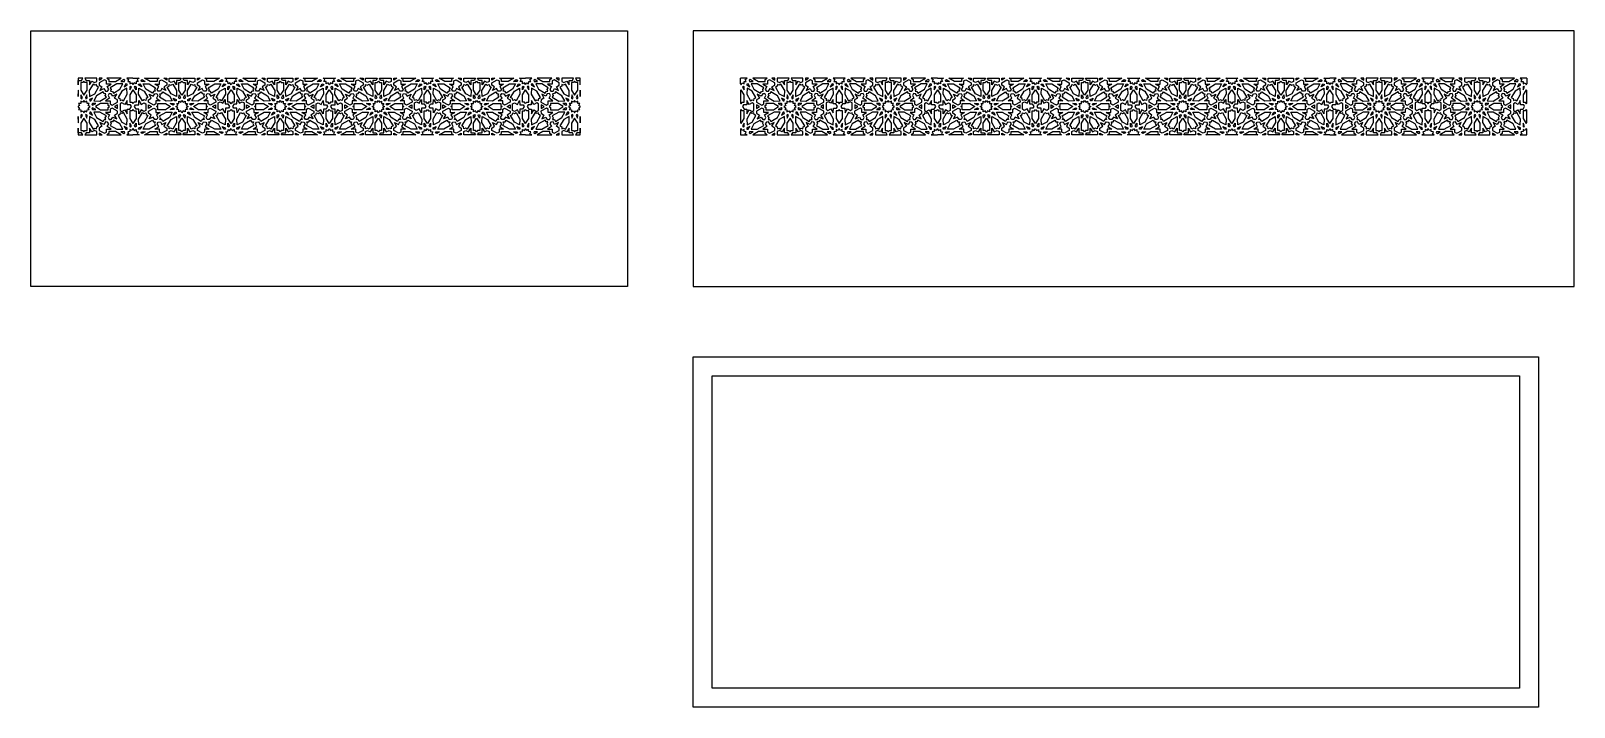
# Model space of a CAD drawing. Extents: x -1011 to 2248, y -1034 to 395.
import ezdxf

# ---------------------------------------------------------------- set-up
doc = ezdxf.new("R2010")
doc.units = 0
doc.header["$MEASUREMENT"] = 0
doc.layers.get('0').update_dxf_attribs({"linetype": 'CONTINUOUS'})
doc.layers.add('LAYER_1', color=18, linetype='CONTINUOUS')

msp = doc.modelspace()

# ---------------------------------------------------------------- linework, layer by layer
for p, q in [((-910.6, 294.8), (-910.6, 280.5)), ((149.4, 280.5), (149.4, 294.8)), ((487.6, 282.8), (487.6, 294.8)), ((2147.6, 294.8), (2147.6, 282.8)), ((-910.6, 269.5), (-910.6, 256.2)), ((149.4, 256.2), (149.4, 269.5)), ((-910.6, 235.4), (-910.6, 234.2)), ((149.4, 234.2), (149.4, 235.4)), ((-910.6, 213.4), (-910.6, 200.1)), ((149.4, 200.1), (149.4, 213.4)), ((-910.6, 189), (-910.6, 174.8)), ((149.4, 174.8), (149.4, 189))]:
    msp.add_line(p, q)
for points in [[(-1010.6, 394.8), (249.4, 394.8), (249.4, -145.2), (-1010.6, -145.2)], [(387.6, -145.2), (2247.6, -145.2), (2247.6, 394.8), (387.6, 394.8)], [(387.6, -294), (2172.6, -294), (2172.6, -1034), (387.6, -1034)], [(427.6, -334), (2132.6, -334), (2132.6, -994), (427.6, -994)]]:
    msp.add_lwpolyline(points, close=True)
for points in [[(487.6, 268.7), (487.6, 242.3)], [(2147.6, 242.3), (2147.6, 268.7)], [(487.6, 227.3), (487.6, 200.9)], [(2147.6, 200.9), (2147.6, 227.3)], [(487.6, 186.8), (487.6, 174.8)], [(2147.6, 174.8), (2147.6, 186.8)]]:
    msp.add_lwpolyline(points)
at = {"layer": 'LAYER_1'}
for points in [[(-910.6, 280.5), (-910.5, 280.4), (-910.5, 290.1), (-903.4, 290.1), (-900.7, 294.8), (-910.6, 294.8)], [(-795.1, 294.8), (-807.9, 294.8), (-804.1, 292.2), (-806.2, 287.9), (-801.6, 287.7), (-801.5, 282.8), (-797.4, 285.1), (-795.1, 281.1)], [(-795.1, 294.8), (-782.2, 294.8), (-786, 292.2), (-783.9, 287.9), (-788.5, 287.7), (-788.6, 282.8), (-792.7, 285.1), (-795.1, 281.1)], [(33.9, 281.1), (31.5, 285.1), (27.5, 282.8), (27.3, 287.7), (22.7, 287.9), (24.9, 292.2), (21, 294.8), (33.9, 294.8)], [(33.9, 281.1), (36.3, 285.1), (40.3, 282.8), (40.5, 287.7), (45.1, 287.9), (42.9, 292.2), (46.8, 294.8), (33.9, 294.8)], [(149.4, 294.8), (139.6, 294.8), (142.2, 290.1), (149.4, 290.1)], [(487.6, 282.8), (488.7, 281), (491.1, 285.1), (495.2, 282.8), (495.3, 287.7), (499.9, 287.9), (497.8, 292.2), (501.6, 294.8), (487.6, 294.8)], [(903.2, 294.8), (890.3, 294.8), (894.2, 292.2), (892, 287.9), (896.6, 287.7), (896.8, 282.8), (900.8, 285.1), (903.2, 281.1)], [(903.2, 294.8), (916, 294.8), (912.2, 292.2), (914.3, 287.9), (909.7, 287.7), (909.6, 282.8), (905.5, 285.1), (903.2, 281.1)], [(1732.1, 281.1), (1729.8, 285.1), (1725.7, 282.8), (1725.5, 287.7), (1720.9, 287.9), (1723.1, 292.2), (1719.2, 294.8), (1732.1, 294.8)], [(1732.1, 281.1), (1734.5, 285.1), (1738.5, 282.8), (1738.7, 287.7), (1743.3, 287.9), (1741.1, 292.2), (1745, 294.8), (1732.1, 294.8)], [(2147.6, 294.8), (2133.7, 294.8), (2137.5, 292.2), (2135.4, 287.9), (2139.9, 287.7), (2140.1, 282.8), (2144.2, 285.1), (2146.6, 281), (2147.6, 282.8)], [(-910.6, 256.2), (-910.4, 256.1), (-910.1, 268.6), (-910.6, 269.5)], [(-795.1, 270.2), (-801.7, 259.7), (-801.7, 243.8), (-797.3, 243.8), (-795.1, 241)], [(-795.1, 270.2), (-788.4, 259.7), (-788.4, 243.8), (-792.8, 243.8), (-795.1, 241)], [(33.9, 241), (31.6, 243.8), (27.3, 243.8), (27.3, 259.7), (33.9, 270.2)], [(33.9, 241), (36.2, 243.8), (40.5, 243.8), (40.5, 259.7), (33.9, 270.2)], [(149.4, 269.5), (148.9, 268.6), (149.3, 256.1), (149.4, 256.2)], [(149.4, 280.4), (149.4, 280.5)], [(487.6, 242.3), (488.7, 240.9), (491, 243.8), (495.4, 243.8), (495.4, 259.7), (488.7, 270.3), (488.7, 270.3), (488.7, 270.3), (487.6, 268.7)], [(903.2, 270.2), (896.5, 259.7), (896.5, 243.8), (900.9, 243.8), (903.2, 241)], [(903.2, 270.2), (909.8, 259.7), (909.8, 243.8), (905.4, 243.8), (903.2, 241)], [(1732.1, 241), (1729.9, 243.8), (1725.5, 243.8), (1725.5, 259.7), (1732.1, 270.2)], [(1732.1, 241), (1734.4, 243.8), (1738.7, 243.8), (1738.7, 259.7), (1732.1, 270.2)], [(2147.6, 268.7), (2146.6, 270.3), (2146.6, 270.3), (2146.6, 270.3), (2139.9, 259.7), (2139.9, 243.8), (2144.3, 243.8), (2146.6, 240.9), (2147.6, 242.3)], [(-910.6, 234.2), (-907.7, 232.4), (-909.9, 228.4), (-905.3, 228.2), (-905.1, 223.7), (-901.1, 225.8), (-898.6, 221.9), (-898.6, 221.9), (-896.2, 225.8), (-892.1, 223.7), (-892, 228.2), (-887.4, 228.4), (-889.5, 232.4), (-885.6, 234.8), (-889.5, 237.2), (-887.4, 241.2), (-892, 241.4), (-892.1, 245.9), (-896.2, 243.8), (-898.6, 247.6), (-898.6, 247.6), (-901.1, 243.8), (-905.1, 245.9), (-905.3, 241.4), (-909.9, 241.2), (-907.7, 237.2), (-910.6, 235.4)], [(-795.1, 228.5), (-797.3, 225.7), (-801.7, 225.7), (-801.7, 209.8), (-795.1, 199.3)], [(-795.1, 228.5), (-792.8, 225.7), (-788.4, 225.7), (-788.4, 209.8), (-795.1, 199.3)], [(33.9, 199.3), (27.3, 209.8), (27.3, 225.7), (31.6, 225.7), (33.9, 228.5)], [(33.9, 199.3), (40.5, 209.8), (40.5, 225.7), (36.2, 225.7), (33.9, 228.5)], [(149.4, 235.4), (146.5, 237.2), (148.7, 241.2), (144.1, 241.4), (144, 245.9), (139.9, 243.8), (137.5, 247.6), (137.5, 247.6), (135, 243.8), (131, 245.9), (130.8, 241.4), (126.2, 241.2), (128.4, 237.2), (124.5, 234.8), (128.4, 232.4), (126.2, 228.4), (130.8, 228.2), (131, 223.7), (135, 225.8), (137.5, 221.9), (137.5, 221.9), (139.9, 225.8), (144, 223.7), (144.1, 228.2), (148.7, 228.4), (146.5, 232.4), (149.4, 234.2)], [(487.6, 200.9), (488.7, 199.2), (488.7, 199.2), (488.7, 199.2), (495.4, 209.8), (495.4, 225.7), (491, 225.7), (488.7, 228.6), (487.6, 227.3)], [(903.2, 228.5), (900.9, 225.7), (896.5, 225.7), (896.5, 209.8), (903.2, 199.3)], [(903.2, 228.5), (905.4, 225.7), (909.8, 225.7), (909.8, 209.8), (903.2, 199.3)], [(1732.1, 199.3), (1725.5, 209.8), (1725.5, 225.7), (1729.9, 225.7), (1732.1, 228.5)], [(1732.1, 199.3), (1738.7, 209.8), (1738.7, 225.7), (1734.4, 225.7), (1732.1, 228.5)], [(2147.6, 227.3), (2146.6, 228.6), (2144.3, 225.7), (2139.9, 225.7), (2139.9, 209.8), (2146.6, 199.2), (2146.6, 199.2), (2146.6, 199.2), (2147.6, 200.9)], [(-910.6, 200.1), (-910.1, 201), (-910.4, 213.5), (-910.6, 213.4)], [(149.4, 213.4), (149.3, 213.5), (148.9, 201), (149.4, 200.1)], [(-910.6, 174.8), (-900.7, 174.8), (-903.4, 179.5), (-910.5, 179.5), (-910.5, 189.2), (-910.6, 189)], [(-795.1, 188.5), (-797.4, 184.4), (-801.5, 186.7), (-801.6, 181.8), (-806.2, 181.7), (-804.1, 177.4), (-808, 174.8), (-795.1, 174.8)], [(-795.1, 188.5), (-792.7, 184.4), (-788.6, 186.7), (-788.5, 181.8), (-783.9, 181.7), (-786, 177.4), (-782.1, 174.8), (-795.1, 174.8)], [(33.9, 174.8), (21, 174.8), (24.9, 177.4), (22.7, 181.7), (27.3, 181.8), (27.5, 186.7), (31.5, 184.4), (33.9, 188.5)], [(33.9, 174.8), (46.8, 174.8), (42.9, 177.4), (45.1, 181.7), (40.5, 181.8), (40.3, 186.7), (36.3, 184.4), (33.9, 188.5)], [(149.4, 189), (149.4, 189.2), (149.4, 179.5), (142.2, 179.5), (139.6, 174.8), (149.4, 174.8)], [(487.6, 174.8), (501.7, 174.8), (497.8, 177.4), (499.9, 181.7), (495.3, 181.8), (495.2, 186.7), (491.1, 184.4), (488.7, 188.6), (487.6, 186.8)], [(903.2, 188.5), (900.8, 184.4), (896.8, 186.7), (896.6, 181.8), (892, 181.7), (894.2, 177.4), (890.3, 174.8), (903.2, 174.8)], [(903.2, 188.5), (905.5, 184.4), (909.6, 186.7), (909.7, 181.8), (914.3, 181.7), (912.2, 177.4), (916.1, 174.8), (903.2, 174.8)], [(1732.1, 174.8), (1719.2, 174.8), (1723.1, 177.4), (1720.9, 181.7), (1725.5, 181.8), (1725.7, 186.7), (1729.8, 184.4), (1732.1, 188.5)], [(1732.1, 174.8), (1745, 174.8), (1741.1, 177.4), (1743.3, 181.7), (1738.7, 181.8), (1738.5, 186.7), (1734.5, 184.4), (1732.1, 188.5)], [(2147.6, 186.8), (2146.6, 188.6), (2144.2, 184.4), (2140.1, 186.7), (2139.9, 181.8), (2135.4, 181.7), (2137.5, 177.4), (2133.6, 174.8), (2147.6, 174.8)]]:
    msp.add_lwpolyline(points, dxfattribs=at)
for points in [[(-893.9, 290.1), (-886.7, 290.1), (-886.7, 280.4), (-881.9, 288.4), (-876, 285.4), (-871.6, 287.8), (-871.6, 294.8), (-896.5, 294.8)], [(-866.3, 290.6), (-859.9, 294.8), (-866.3, 294.8)], [(-846.1, 291.8), (-846.1, 287.7), (-831.6, 287.7), (-819.7, 294.8), (-850.1, 294.8)], [(-744, 291.8), (-744, 287.7), (-758.5, 287.7), (-770.4, 294.8), (-740, 294.8)], [(-723.8, 290.6), (-730.2, 294.8), (-723.8, 294.8)], [(-696.2, 290.1), (-703.4, 290.1), (-703.4, 280.4), (-708.2, 288.4), (-714.1, 285.4), (-718.5, 287.8), (-718.5, 294.8), (-693.6, 294.8)], [(-664.5, 287.8), (-668.8, 285.4), (-674.7, 288.4), (-679.6, 280.4), (-679.6, 290.1), (-686.7, 290.1), (-689.4, 294.8), (-664.5, 294.8)], [(-659.1, 290.6), (-659.1, 294.8), (-652.8, 294.8)], [(-624.5, 287.7), (-639, 287.7), (-639, 291.8), (-643, 294.8), (-612.6, 294.8)], [(-578.8, 292.2), (-576.6, 287.9), (-581.2, 287.7), (-581.4, 282.8), (-585.4, 285.1), (-587.8, 281), (-590.3, 285.1), (-594.3, 282.8), (-594.5, 287.7), (-599.1, 287.9), (-596.9, 292.2), (-600.8, 294.8), (-574.9, 294.8)], [(-536.7, 291.8), (-536.7, 287.7), (-551.2, 287.7), (-563.1, 294.8), (-532.7, 294.8)], [(-516.6, 290.6), (-522.9, 294.8), (-516.6, 294.8)], [(-489, 290.1), (-496.1, 290.1), (-496.1, 280.4), (-501, 288.4), (-506.9, 285.4), (-511.2, 287.8), (-511.2, 294.8), (-486.3, 294.8)], [(-457.2, 287.8), (-461.6, 285.4), (-467.5, 288.4), (-472.3, 280.4), (-472.3, 290.1), (-479.5, 290.1), (-482.1, 294.8), (-457.2, 294.8)], [(-451.9, 290.6), (-451.9, 294.8), (-445.5, 294.8)], [(-417.2, 287.7), (-431.7, 287.7), (-431.7, 291.8), (-435.7, 294.8), (-405.3, 294.8)], [(-371.5, 292.2), (-369.3, 287.9), (-373.9, 287.7), (-374.1, 282.8), (-378.1, 285.1), (-380.6, 281), (-383, 285.1), (-387.1, 282.8), (-387.2, 287.7), (-391.8, 287.9), (-389.7, 292.2), (-393.5, 294.8), (-367.6, 294.8)], [(-329.4, 291.8), (-329.4, 287.7), (-344, 287.7), (-355.9, 294.8), (-325.4, 294.8)], [(-309.3, 290.6), (-315.7, 294.8), (-309.3, 294.8)], [(-281.7, 290.1), (-288.8, 290.1), (-288.8, 280.4), (-293.7, 288.4), (-299.6, 285.4), (-303.9, 287.8), (-303.9, 294.8), (-279.1, 294.8)], [(-250, 287.8), (-254.3, 285.4), (-260.2, 288.4), (-265.1, 280.4), (-265.1, 290.1), (-272.2, 290.1), (-274.8, 294.8), (-250, 294.8)], [(-244.6, 290.6), (-244.6, 294.8), (-238.2, 294.8)], [(-209.9, 287.7), (-224.4, 287.7), (-224.4, 291.8), (-228.5, 294.8), (-198, 294.8)], [(-164.2, 292.2), (-162.1, 287.9), (-166.7, 287.7), (-166.8, 282.8), (-170.9, 285.1), (-173.3, 281), (-175.7, 285.1), (-179.8, 282.8), (-179.9, 287.7), (-184.5, 287.9), (-182.4, 292.2), (-186.2, 294.8), (-160.4, 294.8)], [(-122.2, 291.8), (-122.2, 287.7), (-136.7, 287.7), (-148.6, 294.8), (-118.2, 294.8)], [(-102, 290.6), (-108.4, 294.8), (-102, 294.8)], [(-74.4, 290.1), (-81.6, 290.1), (-81.6, 280.4), (-86.4, 288.4), (-92.3, 285.4), (-96.6, 287.8), (-96.6, 294.8), (-71.8, 294.8)], [(-42.7, 287.8), (-47, 285.4), (-52.9, 288.4), (-57.8, 280.4), (-57.8, 290.1), (-64.9, 290.1), (-67.6, 294.8), (-42.7, 294.8)], [(-37.3, 290.6), (-37.3, 294.8), (-30.9, 294.8)], [(-2.7, 287.7), (-17.2, 287.7), (-17.2, 291.8), (-21.2, 294.8), (9.2, 294.8)], [(70.4, 287.7), (85, 287.7), (85, 291.8), (89, 294.8), (58.5, 294.8)], [(105.1, 290.6), (105.1, 294.8), (98.7, 294.8)], [(110.5, 287.8), (114.8, 285.4), (120.7, 288.4), (125.6, 280.4), (125.6, 290.1), (132.7, 290.1), (135.3, 294.8), (110.5, 294.8)], [(525.3, 287.7), (539.8, 287.7), (539.8, 291.8), (543.8, 294.8), (513.4, 294.8)], [(560, 290.6), (560, 294.8), (553.6, 294.8)], [(565.4, 287.8), (569.7, 285.4), (575.6, 288.4), (580.4, 280.4), (580.4, 290.1), (587.6, 290.1), (590.2, 294.8), (565.4, 294.8)], [(597.1, 290.1), (604.2, 290.1), (604.2, 280.4), (609.1, 288.4), (615, 285.4), (619.3, 287.8), (619.3, 294.8), (594.5, 294.8)], [(624.7, 290.6), (631.1, 294.8), (624.7, 294.8)], [(644.8, 291.8), (644.8, 287.7), (659.4, 287.7), (671.3, 294.8), (640.8, 294.8)], [(686.9, 292.2), (684.7, 287.9), (689.3, 287.7), (689.5, 282.8), (693.5, 285.1), (696, 281), (698.4, 285.1), (702.4, 282.8), (702.6, 287.7), (707.2, 287.9), (705, 292.2), (708.9, 294.8), (683, 294.8)], [(732.6, 287.7), (747.1, 287.7), (747.1, 291.8), (751.1, 294.8), (720.7, 294.8)], [(767.2, 290.6), (767.2, 294.8), (760.9, 294.8)], [(772.6, 287.8), (776.9, 285.4), (782.9, 288.4), (787.7, 280.4), (787.7, 290.1), (794.9, 290.1), (797.5, 294.8), (772.6, 294.8)], [(804.3, 290.1), (811.5, 290.1), (811.5, 280.4), (816.3, 288.4), (822.3, 285.4), (826.6, 287.8), (826.6, 294.8), (801.7, 294.8)], [(832, 290.6), (838.3, 294.8), (832, 294.8)], [(852.1, 291.8), (852.1, 287.7), (866.6, 287.7), (878.5, 294.8), (848.1, 294.8)], [(954.2, 291.8), (954.2, 287.7), (939.7, 287.7), (927.8, 294.8), (958.3, 294.8)], [(974.4, 290.6), (968, 294.8), (974.4, 294.8)], [(1002, 290.1), (994.9, 290.1), (994.9, 280.4), (990, 288.4), (984.1, 285.4), (979.8, 287.8), (979.8, 294.8), (1004.6, 294.8)], [(1033.7, 287.8), (1029.4, 285.4), (1023.5, 288.4), (1018.6, 280.4), (1018.6, 290.1), (1011.5, 290.1), (1008.9, 294.8), (1033.7, 294.8)], [(1039.1, 290.6), (1039.1, 294.8), (1045.5, 294.8)], [(1073.8, 287.7), (1059.2, 287.7), (1059.2, 291.8), (1055.2, 294.8), (1085.7, 294.8)], [(1119.4, 292.2), (1121.6, 287.9), (1117, 287.7), (1116.9, 282.8), (1112.8, 285.1), (1110.4, 281), (1107.9, 285.1), (1103.9, 282.8), (1103.7, 287.7), (1099.1, 287.9), (1101.3, 292.2), (1097.4, 294.8), (1123.3, 294.8)], [(1161.5, 291.8), (1161.5, 287.7), (1147, 287.7), (1135.1, 294.8), (1165.5, 294.8)], [(1181.7, 290.6), (1175.3, 294.8), (1181.7, 294.8)], [(1209.3, 290.1), (1202.1, 290.1), (1202.1, 280.4), (1197.3, 288.4), (1191.4, 285.4), (1187, 287.8), (1187, 294.8), (1211.9, 294.8)], [(1241, 287.8), (1236.7, 285.4), (1230.7, 288.4), (1225.9, 280.4), (1225.9, 290.1), (1218.8, 290.1), (1216.1, 294.8), (1241, 294.8)], [(1246.4, 290.6), (1246.4, 294.8), (1252.7, 294.8)], [(1281, 287.7), (1266.5, 287.7), (1266.5, 291.8), (1262.5, 294.8), (1292.9, 294.8)], [(1326.7, 292.2), (1328.9, 287.9), (1324.3, 287.7), (1324.1, 282.8), (1320.1, 285.1), (1317.6, 281), (1315.2, 285.1), (1311.2, 282.8), (1311, 287.7), (1306.4, 287.9), (1308.6, 292.2), (1304.7, 294.8), (1330.6, 294.8)], [(1368.8, 291.8), (1368.8, 287.7), (1354.3, 287.7), (1342.4, 294.8), (1372.8, 294.8)], [(1388.9, 290.6), (1382.6, 294.8), (1388.9, 294.8)], [(1416.5, 290.1), (1409.4, 290.1), (1409.4, 280.4), (1404.5, 288.4), (1398.6, 285.4), (1394.3, 287.8), (1394.3, 294.8), (1419.2, 294.8)], [(1448.3, 287.8), (1443.9, 285.4), (1438, 288.4), (1433.2, 280.4), (1433.2, 290.1), (1426, 290.1), (1423.4, 294.8), (1448.3, 294.8)], [(1453.6, 290.6), (1453.6, 294.8), (1460, 294.8)], [(1488.3, 287.7), (1473.8, 287.7), (1473.8, 291.8), (1469.8, 294.8), (1500.2, 294.8)], [(1534, 292.2), (1536.1, 287.9), (1531.6, 287.7), (1531.4, 282.8), (1527.3, 285.1), (1524.9, 281), (1522.5, 285.1), (1518.4, 282.8), (1518.3, 287.7), (1513.7, 287.9), (1515.8, 292.2), (1512, 294.8), (1537.9, 294.8)], [(1576, 291.8), (1576, 287.7), (1561.5, 287.7), (1549.6, 294.8), (1580.1, 294.8)], [(1596.2, 290.6), (1589.8, 294.8), (1596.2, 294.8)], [(1623.8, 290.1), (1616.7, 290.1), (1616.7, 280.4), (1611.8, 288.4), (1605.9, 285.4), (1601.6, 287.8), (1601.6, 294.8), (1626.4, 294.8)], [(1655.5, 287.8), (1651.2, 285.4), (1645.3, 288.4), (1640.4, 280.4), (1640.4, 290.1), (1633.3, 290.1), (1630.7, 294.8), (1655.5, 294.8)], [(1660.9, 290.6), (1660.9, 294.8), (1667.3, 294.8)], [(1695.6, 287.7), (1681, 287.7), (1681, 291.8), (1677, 294.8), (1707.5, 294.8)], [(1768.7, 287.7), (1783.2, 287.7), (1783.2, 291.8), (1787.2, 294.8), (1756.8, 294.8)], [(1803.3, 290.6), (1803.3, 294.8), (1797, 294.8)], [(1808.7, 287.8), (1813, 285.4), (1818.9, 288.4), (1823.8, 280.4), (1823.8, 290.1), (1830.9, 290.1), (1833.6, 294.8), (1808.7, 294.8)], [(1840.4, 290.1), (1847.6, 290.1), (1847.6, 280.4), (1852.4, 288.4), (1858.3, 285.4), (1862.7, 287.8), (1862.7, 294.8), (1837.8, 294.8)], [(1868, 290.6), (1874.4, 294.8), (1868, 294.8)], [(1888.2, 291.8), (1888.2, 287.7), (1902.7, 287.7), (1914.6, 294.8), (1884.2, 294.8)], [(1930.2, 292.2), (1928.1, 287.9), (1932.7, 287.7), (1932.8, 282.8), (1936.9, 285.1), (1939.3, 281), (1941.7, 285.1), (1945.8, 282.8), (1946, 287.7), (1950.6, 287.9), (1948.4, 292.2), (1952.3, 294.8), (1926.4, 294.8)], [(1975.9, 287.7), (1990.5, 287.7), (1990.5, 291.8), (1994.5, 294.8), (1964, 294.8)], [(2010.6, 290.6), (2010.6, 294.8), (2004.2, 294.8)], [(2016, 287.8), (2020.3, 285.4), (2026.2, 288.4), (2031.1, 280.4), (2031.1, 290.1), (2038.2, 290.1), (2040.8, 294.8), (2016, 294.8)], [(2047.7, 290.1), (2054.8, 290.1), (2054.8, 280.4), (2059.7, 288.4), (2065.6, 285.4), (2069.9, 287.8), (2069.9, 294.8), (2045.1, 294.8)], [(2075.3, 290.6), (2081.7, 294.8), (2075.3, 294.8)], [(2095.5, 291.8), (2095.5, 287.7), (2110, 287.7), (2121.9, 294.8), (2091.4, 294.8)], [(-898.6, 288.4), (-900.9, 285.5), (-905.3, 285.5), (-905.3, 269.6), (-898.6, 259), (-891.9, 269.6), (-891.9, 285.5), (-896.3, 285.5), (-898.6, 288.4)], [(-887.2, 268.6), (-886.8, 256.1), (-875.6, 261.9), (-867.5, 275.6), (-871.3, 277.8), (-871.8, 281.5), (-875.3, 280.1), (-879.1, 282.3)], [(-871.9, 257.8), (-877.6, 246.7), (-865, 246.4), (-851.2, 254.6), (-853.4, 258.3), (-852.1, 261.8), (-855.8, 262.2), (-858.1, 266)], [(-866.3, 285.1), (-866.3, 280.2), (-860.4, 276.4), (-864.8, 268.4), (-856.3, 273), (-853.2, 267.2), (-848.6, 267.4), (-846.2, 271.2), (-849.5, 277.1), (-841.3, 282.2), (-851, 282.2), (-851, 289.2), (-855.4, 291.3)], [(-847.7, 257.9), (-844.7, 252.4), (-852.7, 247.1), (-843.1, 247.1), (-843.1, 240.3), (-839.2, 237.8), (-827.6, 244.3), (-827.6, 248.8), (-833.7, 252.6), (-829, 260.7), (-837.7, 256.8), (-841, 262), (-845.5, 262.2)], [(-843, 274.6), (-840.8, 270.9), (-842.1, 267.4), (-838.4, 266.9), (-836.1, 263.2), (-822.4, 271.5), (-816.7, 282.6), (-829.3, 282.8)], [(-818.8, 267.6), (-826.6, 253.7), (-822.8, 251.6), (-822.2, 247.9), (-818.7, 249.3), (-814.9, 247.2), (-807.1, 261.1), (-807.7, 273.6)], [(-820.5, 287.9), (-813.1, 288.1), (-812.1, 290.3), (-814.6, 291.7)], [(-813.7, 276.7), (-807.4, 280), (-807.1, 282.4), (-809.8, 282.7)], [(-801.8, 276.7), (-801.8, 270.1), (-798.4, 275.6), (-800, 278)], [(-788.3, 276.7), (-788.3, 270.1), (-791.7, 275.6), (-790.1, 278)], [(-776.4, 276.7), (-782.7, 280), (-783, 282.4), (-780.3, 282.7)], [(-771.3, 267.6), (-763.5, 253.7), (-767.3, 251.6), (-767.9, 247.9), (-771.4, 249.3), (-775.2, 247.2), (-783, 261.1), (-782.4, 273.6)], [(-769.6, 287.9), (-777, 288.1), (-778, 290.3), (-775.5, 291.7)], [(-747.1, 274.6), (-749.3, 270.9), (-748, 267.4), (-751.7, 266.9), (-754, 263.2), (-767.7, 271.5), (-773.4, 282.6), (-760.8, 282.8)], [(-742.4, 257.9), (-745.5, 252.4), (-737.4, 247.1), (-747, 247.1), (-747, 240.3), (-750.9, 237.8), (-762.5, 244.3), (-762.5, 248.8), (-756.4, 252.6), (-761.1, 260.7), (-752.4, 256.8), (-749.1, 262), (-744.6, 262.2)], [(-723.8, 285.1), (-723.8, 280.2), (-729.8, 276.4), (-725.3, 268.4), (-733.8, 273), (-736.9, 267.2), (-741.5, 267.4), (-743.9, 271.2), (-740.6, 277.1), (-748.8, 282.2), (-739.1, 282.2), (-739.1, 289.2), (-734.7, 291.3)], [(-718.2, 257.8), (-712.5, 246.7), (-725.1, 246.4), (-738.9, 254.6), (-736.7, 258.3), (-738, 261.8), (-734.3, 262.2), (-732, 266)], [(-702.9, 268.6), (-703.3, 256.1), (-714.5, 261.9), (-722.6, 275.6), (-718.8, 277.8), (-718.3, 281.5), (-714.8, 280.1), (-711, 282.3)], [(-691.5, 288.4), (-689.2, 285.5), (-684.8, 285.5), (-684.8, 269.6), (-691.5, 259), (-698.2, 269.6), (-698.2, 285.5), (-693.8, 285.5), (-691.5, 288.4)], [(-668.2, 280.1), (-664.7, 281.5), (-664.1, 277.8), (-660.4, 275.6), (-668.5, 261.9), (-679.7, 256.1), (-680, 268.6), (-671.9, 282.3)], [(-648.7, 262.2), (-645, 261.8), (-646.3, 258.3), (-644.1, 254.6), (-657.9, 246.4), (-670.5, 246.7), (-664.7, 257.8), (-650.9, 266)], [(-643.9, 289.2), (-643.9, 282.2), (-634.2, 282.2), (-642.4, 277.1), (-639.1, 271.2), (-641.5, 267.4), (-646, 267.2), (-649.1, 273), (-657.6, 268.4), (-653.2, 276.4), (-659.1, 280.2), (-659.1, 285.1), (-648.2, 291.3)], [(-633.9, 262), (-630.5, 256.8), (-621.9, 260.7), (-626.5, 252.6), (-620.5, 248.8), (-620.4, 244.3), (-632.1, 237.8), (-635.9, 240.3), (-635.9, 247.1), (-645.6, 247.1), (-637.5, 252.4), (-640.6, 257.9), (-638.4, 262.2)], [(-609.6, 282.6), (-615.2, 271.5), (-629, 263.2), (-631.2, 266.9), (-634.9, 267.4), (-633.6, 270.9), (-635.9, 274.6), (-622.2, 282.8)], [(-600, 261.1), (-607.8, 247.2), (-611.6, 249.3), (-615.1, 247.9), (-615.7, 251.6), (-619.5, 253.7), (-611.6, 267.6), (-600.6, 273.6)], [(-605, 290.3), (-605.9, 288.1), (-613.3, 287.9), (-607.5, 291.7)], [(-600, 282.4), (-600.2, 280), (-606.6, 276.7), (-602.7, 282.7)], [(-591.3, 275.6), (-594.7, 270.1), (-594.7, 276.7), (-592.9, 278)], [(-581.2, 259.7), (-581.2, 243.8), (-585.5, 243.8), (-587.8, 240.9), (-590.2, 243.8), (-594.5, 243.8), (-594.5, 259.7), (-587.8, 270.3), (-587.8, 270.3), (-587.8, 270.3)], [(-581, 276.7), (-581, 270.1), (-584.4, 275.6), (-582.8, 278)], [(-569.1, 276.7), (-575.5, 280), (-575.7, 282.4), (-573, 282.7)], [(-564.1, 267.6), (-556.2, 253.7), (-560, 251.6), (-560.6, 247.9), (-564.1, 249.3), (-567.9, 247.2), (-575.7, 261.1), (-575.1, 273.6)], [(-562.4, 287.9), (-569.8, 288.1), (-570.7, 290.3), (-568.2, 291.7)], [(-539.8, 274.6), (-542.1, 270.9), (-540.8, 267.4), (-544.5, 266.9), (-546.7, 263.2), (-560.5, 271.5), (-566.1, 282.6), (-553.5, 282.8)], [(-535.1, 257.9), (-538.2, 252.4), (-530.1, 247.1), (-539.8, 247.1), (-539.8, 240.3), (-543.6, 237.8), (-555.3, 244.3), (-555.2, 248.8), (-549.2, 252.6), (-553.8, 260.7), (-545.2, 256.8), (-541.8, 262), (-537.3, 262.2)], [(-516.6, 285.1), (-516.6, 280.2), (-522.5, 276.4), (-518.1, 268.4), (-526.6, 273), (-529.7, 267.2), (-534.2, 267.4), (-536.6, 271.2), (-533.3, 277.1), (-541.5, 282.2), (-531.8, 282.2), (-531.8, 289.2), (-527.5, 291.3)], [(-511, 257.8), (-505.2, 246.7), (-517.8, 246.4), (-531.6, 254.6), (-529.4, 258.3), (-530.7, 261.8), (-527, 262.2), (-524.8, 266)], [(-495.6, 268.6), (-496, 256.1), (-507.2, 261.9), (-515.3, 275.6), (-511.5, 277.8), (-511, 281.5), (-507.5, 280.1), (-503.8, 282.3)], [(-481.9, 285.5), (-477.5, 285.5), (-477.5, 269.6), (-484.2, 259), (-490.9, 269.6), (-490.9, 285.5), (-486.5, 285.5), (-484.2, 288.4), (-484.2, 288.4)], [(-460.9, 280.1), (-457.4, 281.5), (-456.9, 277.8), (-453.1, 275.6), (-461.2, 261.9), (-472.4, 256.1), (-472.8, 268.6), (-464.7, 282.3)], [(-441.4, 262.2), (-437.7, 261.8), (-439, 258.3), (-436.8, 254.6), (-450.6, 246.4), (-463.2, 246.7), (-457.5, 257.8), (-443.7, 266)], [(-436.6, 289.2), (-436.6, 282.2), (-426.9, 282.2), (-435.1, 277.1), (-431.8, 271.2), (-434.2, 267.4), (-438.8, 267.2), (-441.9, 273), (-450.4, 268.4), (-445.9, 276.4), (-451.9, 280.2), (-451.9, 285.1), (-441, 291.3)], [(-426.6, 262), (-423.3, 256.8), (-414.6, 260.7), (-419.3, 252.6), (-413.2, 248.8), (-413.2, 244.3), (-424.8, 237.8), (-428.7, 240.3), (-428.7, 247.1), (-438.3, 247.1), (-430.2, 252.4), (-433.3, 257.9), (-431.1, 262.2)], [(-402.3, 282.6), (-407.9, 271.5), (-421.7, 263.2), (-423.9, 266.9), (-427.7, 267.4), (-426.4, 270.9), (-428.6, 274.6), (-414.9, 282.8)], [(-392.7, 261.1), (-400.5, 247.2), (-404.3, 249.3), (-407.8, 247.9), (-408.4, 251.6), (-412.2, 253.7), (-404.4, 267.6), (-393.3, 273.6)], [(-397.7, 290.3), (-398.7, 288.1), (-406.1, 287.9), (-400.2, 291.7)], [(-392.7, 282.4), (-393, 280), (-399.3, 276.7), (-395.4, 282.7)], [(-384, 275.6), (-387.4, 270.1), (-387.4, 276.7), (-385.6, 278)], [(-380.6, 270.3), (-373.9, 259.7), (-373.9, 243.8), (-378.3, 243.8), (-380.6, 240.9), (-382.9, 243.8), (-387.3, 243.8), (-387.3, 259.7), (-380.6, 270.3), (-380.6, 270.3)], [(-373.7, 276.7), (-373.7, 270.1), (-377.1, 275.6), (-375.5, 278)], [(-356.8, 267.6), (-349, 253.7), (-352.8, 251.6), (-353.4, 247.9), (-356.8, 249.3), (-360.6, 247.2), (-368.5, 261.1), (-367.8, 273.6)], [(-361.9, 276.7), (-368.2, 280), (-368.4, 282.4), (-365.7, 282.7)], [(-355.1, 287.9), (-362.5, 288.1), (-363.4, 290.3), (-361, 291.7)], [(-332.5, 274.6), (-334.8, 270.9), (-333.5, 267.4), (-337.2, 266.9), (-339.5, 263.2), (-353.2, 271.5), (-358.9, 282.6), (-346.3, 282.8)], [(-327.9, 257.9), (-330.9, 252.4), (-322.8, 247.1), (-332.5, 247.1), (-332.5, 240.3), (-336.3, 237.8), (-348, 244.3), (-347.9, 248.8), (-341.9, 252.6), (-346.5, 260.7), (-337.9, 256.8), (-334.6, 262), (-330, 262.2)], [(-309.3, 285.1), (-309.3, 280.2), (-315.2, 276.4), (-310.8, 268.4), (-319.3, 273), (-322.4, 267.2), (-326.9, 267.4), (-329.3, 271.2), (-326, 277.1), (-334.2, 282.2), (-324.6, 282.2), (-324.6, 289.2), (-320.2, 291.3)], [(-303.7, 257.8), (-298, 246.7), (-310.6, 246.4), (-324.4, 254.6), (-322.1, 258.3), (-323.4, 261.8), (-319.7, 262.2), (-317.5, 266)], [(-288.4, 268.6), (-288.7, 256.1), (-299.9, 261.9), (-308, 275.6), (-304.3, 277.8), (-303.8, 281.5), (-300.3, 280.1), (-296.5, 282.3)], [(-276.9, 288.4), (-274.6, 285.5), (-270.3, 285.5), (-270.3, 269.6), (-276.9, 259), (-283.6, 269.6), (-283.6, 285.5), (-279.3, 285.5), (-276.9, 288.4)], [(-253.6, 280.1), (-250.1, 281.5), (-249.6, 277.8), (-245.8, 275.6), (-254, 261.9), (-265.1, 256.1), (-265.5, 268.6), (-257.4, 282.3)], [(-234.2, 262.2), (-230.4, 261.8), (-231.8, 258.3), (-229.5, 254.6), (-243.3, 246.4), (-255.9, 246.7), (-250.2, 257.8), (-236.4, 266)], [(-229.3, 289.2), (-229.3, 282.2), (-219.7, 282.2), (-227.9, 277.1), (-224.6, 271.2), (-227, 267.4), (-231.5, 267.2), (-234.6, 273), (-243.1, 268.4), (-238.7, 276.4), (-244.6, 280.2), (-244.6, 285.1), (-233.7, 291.3)], [(-219.3, 262), (-216, 256.8), (-207.4, 260.7), (-212, 252.6), (-206, 248.8), (-205.9, 244.3), (-217.5, 237.8), (-221.4, 240.3), (-221.4, 247.1), (-231, 247.1), (-223, 252.4), (-226, 257.9), (-223.9, 262.2)], [(-195, 282.6), (-200.7, 271.5), (-214.4, 263.2), (-216.7, 266.9), (-220.4, 267.4), (-219.1, 270.9), (-221.4, 274.6), (-207.6, 282.8)], [(-185.4, 261.1), (-193.2, 247.2), (-197.1, 249.3), (-200.5, 247.9), (-201.1, 251.6), (-204.9, 253.7), (-197.1, 267.6), (-186.1, 273.6)], [(-190.4, 290.3), (-191.4, 288.1), (-198.8, 287.9), (-192.9, 291.7)], [(-185.5, 282.4), (-185.7, 280), (-192, 276.7), (-188.2, 282.7)], [(-176.8, 275.6), (-180.1, 270.1), (-180.2, 276.7), (-178.4, 278)], [(-166.6, 259.7), (-166.6, 243.8), (-171, 243.8), (-173.3, 240.9), (-175.6, 243.8), (-180, 243.8), (-180, 259.7), (-173.3, 270.3), (-173.3, 270.3), (-173.3, 270.3)], [(-166.5, 276.7), (-166.5, 270.1), (-169.9, 275.6), (-168.3, 278)], [(-154.6, 276.7), (-160.9, 280), (-161.2, 282.4), (-158.5, 282.7)], [(-149.5, 267.6), (-141.7, 253.7), (-145.5, 251.6), (-146.1, 247.9), (-149.6, 249.3), (-153.4, 247.2), (-161.2, 261.1), (-160.6, 273.6)], [(-147.8, 287.9), (-155.2, 288.1), (-156.2, 290.3), (-153.7, 291.7)], [(-125.3, 274.6), (-127.5, 270.9), (-126.2, 267.4), (-129.9, 266.9), (-132.2, 263.2), (-145.9, 271.5), (-151.6, 282.6), (-139, 282.8)], [(-120.6, 257.9), (-123.6, 252.4), (-115.6, 247.1), (-125.2, 247.1), (-125.2, 240.3), (-129.1, 237.8), (-140.7, 244.3), (-140.6, 248.8), (-134.6, 252.6), (-139.3, 260.7), (-130.6, 256.8), (-127.3, 262), (-122.8, 262.2)], [(-102, 285.1), (-102, 280.2), (-107.9, 276.4), (-103.5, 268.4), (-112, 273), (-115.1, 267.2), (-119.6, 267.4), (-122.1, 271.2), (-118.8, 277.1), (-127, 282.2), (-117.3, 282.2), (-117.3, 289.2), (-112.9, 291.3)], [(-96.4, 257.8), (-90.7, 246.7), (-103.3, 246.4), (-117.1, 254.6), (-114.8, 258.3), (-116.2, 261.8), (-112.5, 262.2), (-110.2, 266)], [(-81.1, 268.6), (-81.5, 256.1), (-92.6, 261.9), (-100.8, 275.6), (-97, 277.8), (-96.5, 281.5), (-93, 280.1), (-89.2, 282.3)], [(-67.3, 285.5), (-63, 285.5), (-63, 269.6), (-69.7, 259), (-76.4, 269.6), (-76.4, 285.5), (-72, 285.5), (-69.7, 288.4), (-69.7, 288.4)], [(-46.4, 280.1), (-42.9, 281.5), (-42.3, 277.8), (-38.6, 275.6), (-46.7, 261.9), (-57.9, 256.1), (-58.2, 268.6), (-50.1, 282.3)], [(-26.9, 262.2), (-23.2, 261.8), (-24.5, 258.3), (-22.3, 254.6), (-36.1, 246.4), (-48.7, 246.7), (-42.9, 257.8), (-29.1, 266)], [(-22.1, 289.2), (-22.1, 282.2), (-12.4, 282.2), (-20.6, 277.1), (-17.3, 271.2), (-19.7, 267.4), (-24.2, 267.2), (-27.3, 273), (-35.8, 268.4), (-31.4, 276.4), (-37.3, 280.2), (-37.3, 285.1), (-26.4, 291.3)], [(-12.1, 262), (-8.7, 256.8), (-0.1, 260.7), (-4.7, 252.6), (1.3, 248.8), (1.4, 244.3), (-10.3, 237.8), (-14.1, 240.3), (-14.1, 247.1), (-23.8, 247.1), (-15.7, 252.4), (-18.8, 257.9), (-16.6, 262.2)], [(12.3, 282.6), (6.6, 271.5), (-7.1, 263.2), (-9.4, 266.9), (-13.1, 267.4), (-11.8, 270.9), (-14.1, 274.6), (-0.3, 282.8)], [(21.8, 261.1), (14, 247.2), (10.2, 249.3), (6.7, 247.9), (6.2, 251.6), (2.3, 253.7), (10.2, 267.6), (21.2, 273.6)], [(16.8, 290.3), (15.9, 288.1), (8.5, 287.9), (14.3, 291.7)], [(21.8, 282.4), (21.6, 280), (15.2, 276.7), (19.1, 282.7)], [(30.5, 275.6), (27.1, 270.1), (27.1, 276.7), (28.9, 278)], [(37.3, 275.6), (40.7, 270.1), (40.7, 276.7), (38.9, 278)], [(45.9, 261.1), (53.8, 247.2), (57.6, 249.3), (61, 247.9), (61.6, 251.6), (65.5, 253.7), (57.6, 267.6), (46.6, 273.6)], [(46, 282.4), (46.2, 280), (52.6, 276.7), (48.7, 282.7)], [(51, 290.3), (51.9, 288.1), (59.3, 287.9), (53.5, 291.7)], [(55.5, 282.6), (61.2, 271.5), (74.9, 263.2), (77.2, 266.9), (80.9, 267.4), (79.6, 270.9), (81.9, 274.6), (68.1, 282.8)], [(79.8, 262), (76.5, 256.8), (67.9, 260.7), (72.5, 252.6), (66.5, 248.8), (66.4, 244.3), (78.1, 237.8), (81.9, 240.3), (81.9, 247.1), (91.6, 247.1), (83.5, 252.4), (86.6, 257.9), (84.4, 262.2)], [(89.8, 289.2), (89.8, 282.2), (80.2, 282.2), (88.4, 277.1), (85.1, 271.2), (87.5, 267.4), (92, 267.2), (95.1, 273), (103.6, 268.4), (99.2, 276.4), (105.1, 280.2), (105.1, 285.1), (94.2, 291.3)], [(94.7, 262.2), (91, 261.8), (92.3, 258.3), (90.1, 254.6), (103.9, 246.4), (116.5, 246.7), (110.7, 257.8), (96.9, 266)], [(114.1, 280.1), (110.7, 281.5), (110.1, 277.8), (106.4, 275.6), (114.5, 261.9), (125.7, 256.1), (126, 268.6), (117.9, 282.3)], [(135.1, 285.5), (130.8, 285.5), (130.8, 269.6), (137.5, 259), (144.2, 269.6), (144.2, 285.5), (139.8, 285.5), (137.5, 288.4), (137.5, 288.4)], [(492.1, 275.6), (495.5, 270.1), (495.5, 276.7), (493.7, 278)], [(500.8, 282.4), (501.1, 280), (507.4, 276.7), (503.5, 282.7)], [(500.8, 261.1), (508.6, 247.2), (512.4, 249.3), (515.9, 247.9), (516.5, 251.6), (520.3, 253.7), (512.5, 267.6), (501.4, 273.6)], [(505.8, 290.3), (506.8, 288.1), (514.2, 287.9), (508.3, 291.7)], [(510.4, 282.6), (516.1, 271.5), (529.8, 263.2), (532.1, 266.9), (535.8, 267.4), (534.5, 270.9), (536.7, 274.6), (523, 282.8)], [(534.7, 262), (531.4, 256.8), (522.7, 260.7), (527.4, 252.6), (521.4, 248.8), (521.3, 244.3), (532.9, 237.8), (536.8, 240.3), (536.8, 247.1), (546.4, 247.1), (538.4, 252.4), (541.4, 257.9), (539.3, 262.2)], [(544.7, 289.2), (544.7, 282.2), (535, 282.2), (543.3, 277.1), (540, 271.2), (542.4, 267.4), (546.9, 267.2), (550, 273), (558.5, 268.4), (554.1, 276.4), (560, 280.2), (560, 285.1), (549.1, 291.3)], [(549.5, 262.2), (545.8, 261.8), (547.2, 258.3), (544.9, 254.6), (558.7, 246.4), (571.3, 246.7), (565.6, 257.8), (551.8, 266)], [(569, 280.1), (565.5, 281.5), (565, 277.8), (561.2, 275.6), (569.4, 261.9), (580.5, 256.1), (580.9, 268.6), (572.8, 282.3)], [(590, 285.5), (585.6, 285.5), (585.6, 269.6), (592.3, 259), (599, 269.6), (599, 285.5), (594.7, 285.5), (592.3, 288.4), (592.3, 288.4)], [(603.8, 268.6), (604.1, 256.1), (615.3, 261.9), (623.4, 275.6), (619.7, 277.8), (619.1, 281.5), (615.7, 280.1), (611.9, 282.3)], [(619.1, 257.8), (613.3, 246.7), (625.9, 246.4), (639.7, 254.6), (637.5, 258.3), (638.8, 261.8), (635.1, 262.2), (632.9, 266)], [(624.7, 285.1), (624.7, 280.2), (630.6, 276.4), (626.2, 268.4), (634.7, 273), (637.8, 267.2), (642.3, 267.4), (644.7, 271.2), (641.4, 277.1), (649.6, 282.2), (639.9, 282.2), (639.9, 289.2), (635.6, 291.3)], [(643.2, 257.9), (646.3, 252.4), (638.2, 247.1), (647.9, 247.1), (647.9, 240.3), (651.7, 237.8), (663.4, 244.3), (663.3, 248.8), (657.3, 252.6), (661.9, 260.7), (653.3, 256.8), (649.9, 262), (645.4, 262.2)], [(647.9, 274.6), (650.2, 270.9), (648.9, 267.4), (652.6, 266.9), (654.9, 263.2), (668.6, 271.5), (674.3, 282.6), (661.7, 282.8)], [(672.2, 267.6), (664.3, 253.7), (668.2, 251.6), (668.8, 247.9), (672.2, 249.3), (676, 247.2), (683.9, 261.1), (683.2, 273.6)], [(670.5, 287.9), (677.9, 288.1), (678.8, 290.3), (676.3, 291.7)], [(677.2, 276.7), (683.6, 280), (683.8, 282.4), (681.1, 282.7)], [(689.1, 276.7), (689.1, 270.1), (692.5, 275.6), (690.9, 278)], [(689.3, 259.7), (689.3, 243.8), (693.6, 243.8), (696, 240.9), (698.3, 243.8), (702.7, 243.8), (702.7, 259.7), (696, 270.3), (696, 270.3), (696, 270.3)], [(699.4, 275.6), (702.8, 270.1), (702.8, 276.7), (701, 278)], [(708.1, 282.4), (708.4, 280), (714.7, 276.7), (710.8, 282.7)], [(708.1, 261.1), (715.9, 247.2), (719.7, 249.3), (723.2, 247.9), (723.8, 251.6), (727.6, 253.7), (719.8, 267.6), (708.7, 273.6)], [(713.1, 290.3), (714, 288.1), (721.5, 287.9), (715.6, 291.7)], [(717.7, 282.6), (723.3, 271.5), (737.1, 263.2), (739.3, 266.9), (743.1, 267.4), (741.7, 270.9), (744, 274.6), (730.3, 282.8)], [(742, 262), (738.7, 256.8), (730, 260.7), (734.6, 252.6), (728.6, 248.8), (728.5, 244.3), (740.2, 237.8), (744, 240.3), (744, 247.1), (753.7, 247.1), (745.6, 252.4), (748.7, 257.9), (746.5, 262.2)], [(752, 289.2), (752, 282.2), (742.3, 282.2), (750.5, 277.1), (747.2, 271.2), (749.6, 267.4), (754.2, 267.2), (757.3, 273), (765.8, 268.4), (761.3, 276.4), (767.2, 280.2), (767.2, 285.1), (756.4, 291.3)], [(756.8, 262.2), (753.1, 261.8), (754.4, 258.3), (752.2, 254.6), (766, 246.4), (778.6, 246.7), (772.8, 257.8), (759, 266)], [(776.3, 280.1), (772.8, 281.5), (772.3, 277.8), (768.5, 275.6), (776.6, 261.9), (787.8, 256.1), (788.2, 268.6), (780, 282.3)], [(799.6, 288.4), (797.3, 285.5), (792.9, 285.5), (792.9, 269.6), (799.6, 259), (806.3, 269.6), (806.3, 285.5), (801.9, 285.5), (799.6, 288.4)], [(811, 268.6), (811.4, 256.1), (822.6, 261.9), (830.7, 275.6), (826.9, 277.8), (826.4, 281.5), (822.9, 280.1), (819.2, 282.3)], [(826.4, 257.8), (820.6, 246.7), (833.2, 246.4), (847, 254.6), (844.8, 258.3), (846.1, 261.8), (842.4, 262.2), (840.2, 266)], [(832, 285.1), (832, 280.2), (837.9, 276.4), (833.4, 268.4), (841.9, 273), (845, 267.2), (849.6, 267.4), (852, 271.2), (848.7, 277.1), (856.9, 282.2), (847.2, 282.2), (847.2, 289.2), (842.8, 291.3)], [(850.5, 257.9), (853.6, 252.4), (845.5, 247.1), (855.2, 247.1), (855.2, 240.3), (859, 237.8), (870.7, 244.3), (870.6, 248.8), (864.6, 252.6), (869.2, 260.7), (860.5, 256.8), (857.2, 262), (852.7, 262.2)], [(855.2, 274.6), (857.5, 270.9), (856.1, 267.4), (859.9, 266.9), (862.1, 263.2), (875.9, 271.5), (881.5, 282.6), (868.9, 282.8)], [(879.4, 267.6), (871.6, 253.7), (875.4, 251.6), (876, 247.9), (879.5, 249.3), (883.3, 247.2), (891.1, 261.1), (890.5, 273.6)], [(877.7, 287.9), (885.2, 288.1), (886.1, 290.3), (883.6, 291.7)], [(884.5, 276.7), (890.8, 280), (891.1, 282.4), (888.4, 282.7)], [(896.4, 276.7), (896.4, 270.1), (899.8, 275.6), (898.2, 278)], [(910, 276.7), (909.9, 270.1), (906.6, 275.6), (908.2, 278)], [(921.8, 276.7), (915.5, 280), (915.2, 282.4), (918, 282.7)], [(926.9, 267.6), (934.7, 253.7), (930.9, 251.6), (930.3, 247.9), (926.9, 249.3), (923, 247.2), (915.2, 261.1), (915.9, 273.6)], [(928.6, 287.9), (921.2, 288.1), (920.2, 290.3), (922.7, 291.7)], [(951.2, 274.6), (948.9, 270.9), (950.2, 267.4), (946.5, 266.9), (944.2, 263.2), (930.5, 271.5), (924.8, 282.6), (937.4, 282.8)], [(955.8, 257.9), (952.8, 252.4), (960.8, 247.1), (951.2, 247.1), (951.2, 240.3), (947.3, 237.8), (935.7, 244.3), (935.8, 248.8), (941.8, 252.6), (937.2, 260.7), (945.8, 256.8), (949.1, 262), (953.7, 262.2)], [(974.4, 285.1), (974.4, 280.2), (968.5, 276.4), (972.9, 268.4), (964.4, 273), (961.3, 267.2), (956.8, 267.4), (954.4, 271.2), (957.7, 277.1), (949.4, 282.2), (959.1, 282.2), (959.1, 289.2), (963.5, 291.3)], [(980, 257.8), (985.7, 246.7), (973.1, 246.4), (959.3, 254.6), (961.6, 258.3), (960.2, 261.8), (964, 262.2), (966.2, 266)], [(995.3, 268.6), (994.9, 256.1), (983.8, 261.9), (975.6, 275.6), (979.4, 277.8), (979.9, 281.5), (983.4, 280.1), (987.2, 282.3)], [(1006.7, 288.4), (1009.1, 285.5), (1013.4, 285.5), (1013.4, 269.6), (1006.7, 259), (1000.1, 269.6), (1000.1, 285.5), (1004.4, 285.5), (1006.7, 288.4)], [(1030.1, 280.1), (1033.6, 281.5), (1034.1, 277.8), (1037.8, 275.6), (1029.7, 261.9), (1018.5, 256.1), (1018.2, 268.6), (1026.3, 282.3)], [(1049.5, 262.2), (1053.2, 261.8), (1051.9, 258.3), (1054.2, 254.6), (1040.4, 246.4), (1027.8, 246.7), (1033.5, 257.8), (1047.3, 266)], [(1054.4, 289.2), (1054.4, 282.2), (1064, 282.2), (1055.8, 277.1), (1059.1, 271.2), (1056.7, 267.4), (1052.2, 267.2), (1049.1, 273), (1040.6, 268.4), (1045, 276.4), (1039.1, 280.2), (1039.1, 285.1), (1050, 291.3)], [(1064.4, 262), (1067.7, 256.8), (1076.3, 260.7), (1071.7, 252.6), (1077.7, 248.8), (1077.8, 244.3), (1066.1, 237.8), (1062.3, 240.3), (1062.3, 247.1), (1052.6, 247.1), (1060.7, 252.4), (1057.7, 257.9), (1059.8, 262.2)], [(1088.7, 282.6), (1083, 271.5), (1069.3, 263.2), (1067, 266.9), (1063.3, 267.4), (1064.6, 270.9), (1062.3, 274.6), (1076.1, 282.8)], [(1098.3, 261.1), (1090.4, 247.2), (1086.6, 249.3), (1083.2, 247.9), (1082.6, 251.6), (1078.8, 253.7), (1086.6, 267.6), (1097.6, 273.6)], [(1093.2, 290.3), (1092.3, 288.1), (1084.9, 287.9), (1090.8, 291.7)], [(1098.2, 282.4), (1098, 280), (1091.7, 276.7), (1095.5, 282.7)], [(1106.9, 275.6), (1103.5, 270.1), (1103.5, 276.7), (1105.3, 278)], [(1117.1, 259.7), (1117.1, 243.8), (1112.7, 243.8), (1110.4, 240.9), (1108, 243.8), (1103.7, 243.8), (1103.7, 259.7), (1110.4, 270.3), (1110.4, 270.3), (1110.4, 270.3)], [(1117.2, 276.7), (1117.2, 270.1), (1113.8, 275.6), (1115.4, 278)], [(1129.1, 276.7), (1122.8, 280), (1122.5, 282.4), (1125.2, 282.7)], [(1134.2, 267.6), (1142, 253.7), (1138.2, 251.6), (1137.6, 247.9), (1134.1, 249.3), (1130.3, 247.2), (1122.5, 261.1), (1123.1, 273.6)], [(1135.9, 287.9), (1128.5, 288.1), (1127.5, 290.3), (1130, 291.7)], [(1158.4, 274.6), (1156.2, 270.9), (1157.5, 267.4), (1153.7, 266.9), (1151.5, 263.2), (1137.7, 271.5), (1132.1, 282.6), (1144.7, 282.8)], [(1163.1, 257.9), (1160, 252.4), (1168.1, 247.1), (1158.4, 247.1), (1158.4, 240.3), (1154.6, 237.8), (1143, 244.3), (1143, 248.8), (1149.1, 252.6), (1144.4, 260.7), (1153.1, 256.8), (1156.4, 262), (1160.9, 262.2)], [(1181.7, 285.1), (1181.7, 280.2), (1175.7, 276.4), (1180.2, 268.4), (1171.7, 273), (1168.6, 267.2), (1164, 267.4), (1161.6, 271.2), (1164.9, 277.1), (1156.7, 282.2), (1166.4, 282.2), (1166.4, 289.2), (1170.8, 291.3)], [(1187.3, 257.8), (1193, 246.7), (1180.4, 246.4), (1166.6, 254.6), (1168.8, 258.3), (1167.5, 261.8), (1171.2, 262.2), (1173.5, 266)], [(1202.6, 268.6), (1202.2, 256.1), (1191, 261.9), (1182.9, 275.6), (1186.7, 277.8), (1187.2, 281.5), (1190.7, 280.1), (1194.5, 282.3)], [(1216.3, 285.5), (1220.7, 285.5), (1220.7, 269.6), (1214, 259), (1207.3, 269.6), (1207.3, 285.5), (1211.7, 285.5), (1214, 288.4), (1214, 288.4)], [(1237.3, 280.1), (1240.8, 281.5), (1241.3, 277.8), (1245.1, 275.6), (1237, 261.9), (1225.8, 256.1), (1225.4, 268.6), (1233.6, 282.3)], [(1256.8, 262.2), (1260.5, 261.8), (1259.2, 258.3), (1261.4, 254.6), (1247.6, 246.4), (1235, 246.7), (1240.8, 257.8), (1254.6, 266)], [(1261.6, 289.2), (1261.6, 282.2), (1271.3, 282.2), (1263.1, 277.1), (1266.4, 271.2), (1264, 267.4), (1259.5, 267.2), (1256.4, 273), (1247.9, 268.4), (1252.3, 276.4), (1246.4, 280.2), (1246.4, 285.1), (1257.3, 291.3)], [(1271.6, 262), (1275, 256.8), (1283.6, 260.7), (1279, 252.6), (1285, 248.8), (1285.1, 244.3), (1273.4, 237.8), (1269.6, 240.3), (1269.6, 247.1), (1259.9, 247.1), (1268, 252.4), (1264.9, 257.9), (1267.1, 262.2)], [(1295.9, 282.6), (1290.3, 271.5), (1276.5, 263.2), (1274.3, 266.9), (1270.6, 267.4), (1271.9, 270.9), (1269.6, 274.6), (1283.3, 282.8)], [(1305.5, 261.1), (1297.7, 247.2), (1293.9, 249.3), (1290.4, 247.9), (1289.8, 251.6), (1286, 253.7), (1293.9, 267.6), (1304.9, 273.6)], [(1300.5, 290.3), (1299.6, 288.1), (1292.2, 287.9), (1298, 291.7)], [(1305.5, 282.4), (1305.3, 280), (1298.9, 276.7), (1302.8, 282.7)], [(1314.2, 275.6), (1310.8, 270.1), (1310.8, 276.7), (1312.6, 278)], [(1317.6, 270.3), (1324.3, 259.7), (1324.3, 243.8), (1320, 243.8), (1317.6, 240.9), (1315.3, 243.8), (1311, 243.8), (1311, 259.7), (1317.6, 270.3), (1317.6, 270.3)], [(1324.5, 276.7), (1324.5, 270.1), (1321.1, 275.6), (1322.7, 278)], [(1336.4, 276.7), (1330, 280), (1329.8, 282.4), (1332.5, 282.7)], [(1341.4, 267.6), (1349.3, 253.7), (1345.5, 251.6), (1344.9, 247.9), (1341.4, 249.3), (1337.6, 247.2), (1329.8, 261.1), (1330.4, 273.6)], [(1343.1, 287.9), (1335.7, 288.1), (1334.8, 290.3), (1337.3, 291.7)], [(1365.7, 274.6), (1363.4, 270.9), (1364.7, 267.4), (1361, 266.9), (1358.8, 263.2), (1345, 271.5), (1339.3, 282.6), (1352, 282.8)], [(1370.4, 257.9), (1367.3, 252.4), (1375.4, 247.1), (1365.7, 247.1), (1365.7, 240.3), (1361.9, 237.8), (1350.2, 244.3), (1350.3, 248.8), (1356.3, 252.6), (1351.7, 260.7), (1360.3, 256.8), (1363.7, 262), (1368.2, 262.2)], [(1388.9, 285.1), (1388.9, 280.2), (1383, 276.4), (1387.4, 268.4), (1378.9, 273), (1375.8, 267.2), (1371.3, 267.4), (1368.9, 271.2), (1372.2, 277.1), (1364, 282.2), (1373.7, 282.2), (1373.7, 289.2), (1378, 291.3)], [(1394.5, 257.8), (1400.3, 246.7), (1387.7, 246.4), (1373.9, 254.6), (1376.1, 258.3), (1374.8, 261.8), (1378.5, 262.2), (1380.7, 266)], [(1409.8, 268.6), (1409.5, 256.1), (1398.3, 261.9), (1390.2, 275.6), (1393.9, 277.8), (1394.5, 281.5), (1398, 280.1), (1401.7, 282.3)], [(1421.3, 288.4), (1423.6, 285.5), (1428, 285.5), (1428, 269.6), (1421.3, 259), (1414.6, 269.6), (1414.6, 285.5), (1419, 285.5), (1421.3, 288.4)], [(1444.6, 280.1), (1448.1, 281.5), (1448.6, 277.8), (1452.4, 275.6), (1444.3, 261.9), (1433.1, 256.1), (1432.7, 268.6), (1440.8, 282.3)], [(1464.1, 262.2), (1467.8, 261.8), (1466.5, 258.3), (1468.7, 254.6), (1454.9, 246.4), (1442.3, 246.7), (1448, 257.8), (1461.8, 266)], [(1468.9, 289.2), (1468.9, 282.2), (1478.6, 282.2), (1470.4, 277.1), (1473.7, 271.2), (1471.3, 267.4), (1466.7, 267.2), (1463.6, 273), (1455.1, 268.4), (1459.5, 276.4), (1453.6, 280.2), (1453.6, 285.1), (1464.5, 291.3)], [(1478.9, 262), (1482.2, 256.8), (1490.9, 260.7), (1486.2, 252.6), (1492.3, 248.8), (1492.3, 244.3), (1480.7, 237.8), (1476.8, 240.3), (1476.8, 247.1), (1467.2, 247.1), (1475.2, 252.4), (1472.2, 257.9), (1474.4, 262.2)], [(1503.2, 282.6), (1497.5, 271.5), (1483.8, 263.2), (1481.5, 266.9), (1477.8, 267.4), (1479.1, 270.9), (1476.9, 274.6), (1490.6, 282.8)], [(1512.8, 261.1), (1505, 247.2), (1501.2, 249.3), (1497.7, 247.9), (1497.1, 251.6), (1493.3, 253.7), (1501.1, 267.6), (1512.2, 273.6)], [(1507.8, 290.3), (1506.8, 288.1), (1499.4, 287.9), (1505.3, 291.7)], [(1512.8, 282.4), (1512.5, 280), (1506.2, 276.7), (1510.1, 282.7)], [(1521.5, 275.6), (1518.1, 270.1), (1518.1, 276.7), (1519.9, 278)], [(1531.6, 259.7), (1531.6, 243.8), (1527.2, 243.8), (1524.9, 240.9), (1522.6, 243.8), (1518.2, 243.8), (1518.2, 259.7), (1524.9, 270.3), (1524.9, 270.3), (1524.9, 270.3)], [(1531.8, 276.7), (1531.7, 270.1), (1528.4, 275.6), (1530, 278)], [(1548.7, 267.6), (1556.5, 253.7), (1552.7, 251.6), (1552.1, 247.9), (1548.7, 249.3), (1544.9, 247.2), (1537, 261.1), (1537.7, 273.6)], [(1543.6, 276.7), (1537.3, 280), (1537.1, 282.4), (1539.8, 282.7)], [(1550.4, 287.9), (1543, 288.1), (1542, 290.3), (1544.5, 291.7)], [(1573, 274.6), (1570.7, 270.9), (1572, 267.4), (1568.3, 266.9), (1566, 263.2), (1552.3, 271.5), (1546.6, 282.6), (1559.2, 282.8)], [(1577.6, 257.9), (1574.6, 252.4), (1582.7, 247.1), (1573, 247.1), (1573, 240.3), (1569.2, 237.8), (1557.5, 244.3), (1557.6, 248.8), (1563.6, 252.6), (1559, 260.7), (1567.6, 256.8), (1570.9, 262), (1575.5, 262.2)], [(1596.2, 285.1), (1596.2, 280.2), (1590.3, 276.4), (1594.7, 268.4), (1586.2, 273), (1583.1, 267.2), (1578.6, 267.4), (1576.2, 271.2), (1579.5, 277.1), (1571.3, 282.2), (1580.9, 282.2), (1580.9, 289.2), (1585.3, 291.3)], [(1601.8, 257.8), (1607.5, 246.7), (1594.9, 246.4), (1581.1, 254.6), (1583.4, 258.3), (1582, 261.8), (1585.8, 262.2), (1588, 266)], [(1617.1, 268.6), (1616.7, 256.1), (1605.6, 261.9), (1597.5, 275.6), (1601.2, 277.8), (1601.7, 281.5), (1605.2, 280.1), (1609, 282.3)], [(1630.9, 285.5), (1635.2, 285.5), (1635.2, 269.6), (1628.5, 259), (1621.9, 269.6), (1621.9, 285.5), (1626.2, 285.5), (1628.5, 288.4), (1628.5, 288.4)], [(1651.9, 280.1), (1655.4, 281.5), (1655.9, 277.8), (1659.6, 275.6), (1651.5, 261.9), (1640.4, 256.1), (1640, 268.6), (1648.1, 282.3)], [(1671.3, 262.2), (1675.1, 261.8), (1673.7, 258.3), (1676, 254.6), (1662.2, 246.4), (1649.6, 246.7), (1655.3, 257.8), (1669.1, 266)], [(1676.2, 289.2), (1676.2, 282.2), (1685.8, 282.2), (1677.6, 277.1), (1680.9, 271.2), (1678.5, 267.4), (1674, 267.2), (1670.9, 273), (1662.4, 268.4), (1666.8, 276.4), (1660.9, 280.2), (1660.9, 285.1), (1671.8, 291.3)], [(1686.2, 262), (1689.5, 256.8), (1698.1, 260.7), (1693.5, 252.6), (1699.5, 248.8), (1699.6, 244.3), (1687.9, 237.8), (1684.1, 240.3), (1684.1, 247.1), (1674.4, 247.1), (1682.5, 252.4), (1679.5, 257.9), (1681.6, 262.2)], [(1710.5, 282.6), (1704.8, 271.5), (1691.1, 263.2), (1688.8, 266.9), (1685.1, 267.4), (1686.4, 270.9), (1684.1, 274.6), (1697.9, 282.8)], [(1720.1, 261.1), (1712.2, 247.2), (1708.4, 249.3), (1705, 247.9), (1704.4, 251.6), (1700.6, 253.7), (1708.4, 267.6), (1719.4, 273.6)], [(1715, 290.3), (1714.1, 288.1), (1706.7, 287.9), (1712.6, 291.7)], [(1720, 282.4), (1719.8, 280), (1713.5, 276.7), (1717.3, 282.7)], [(1728.7, 275.6), (1725.3, 270.1), (1725.3, 276.7), (1727.1, 278)], [(1735.5, 275.6), (1738.9, 270.1), (1738.9, 276.7), (1737.1, 278)], [(1744.2, 282.4), (1744.4, 280), (1750.8, 276.7), (1746.9, 282.7)], [(1744.2, 261.1), (1752, 247.2), (1755.8, 249.3), (1759.3, 247.9), (1759.9, 251.6), (1763.7, 253.7), (1755.8, 267.6), (1744.8, 273.6)], [(1749.2, 290.3), (1750.1, 288.1), (1757.5, 287.9), (1751.7, 291.7)], [(1753.8, 282.6), (1759.4, 271.5), (1773.2, 263.2), (1775.4, 266.9), (1779.1, 267.4), (1777.8, 270.9), (1780.1, 274.6), (1766.4, 282.8)], [(1778.1, 262), (1774.7, 256.8), (1766.1, 260.7), (1770.7, 252.6), (1764.7, 248.8), (1764.6, 244.3), (1776.3, 237.8), (1780.1, 240.3), (1780.1, 247.1), (1789.8, 247.1), (1781.7, 252.4), (1784.8, 257.9), (1782.6, 262.2)], [(1788.1, 289.2), (1788.1, 282.2), (1778.4, 282.2), (1786.6, 277.1), (1783.3, 271.2), (1785.7, 267.4), (1790.2, 267.2), (1793.3, 273), (1801.8, 268.4), (1797.4, 276.4), (1803.3, 280.2), (1803.3, 285.1), (1792.4, 291.3)], [(1792.9, 262.2), (1789.2, 261.8), (1790.5, 258.3), (1788.3, 254.6), (1802.1, 246.4), (1814.7, 246.7), (1808.9, 257.8), (1795.1, 266)], [(1812.4, 280.1), (1808.9, 281.5), (1808.4, 277.8), (1804.6, 275.6), (1812.7, 261.9), (1823.9, 256.1), (1824.3, 268.6), (1816.1, 282.3)], [(1833.4, 285.5), (1829, 285.5), (1829, 269.6), (1835.7, 259), (1842.4, 269.6), (1842.4, 285.5), (1838, 285.5), (1835.7, 288.4), (1835.7, 288.4)], [(1847.1, 268.6), (1847.5, 256.1), (1858.7, 261.9), (1866.8, 275.6), (1863, 277.8), (1862.5, 281.5), (1859, 280.1), (1855.2, 282.3)], [(1862.4, 257.8), (1856.7, 246.7), (1869.3, 246.4), (1883.1, 254.6), (1880.9, 258.3), (1882.2, 261.8), (1878.5, 262.2), (1876.2, 266)], [(1868, 285.1), (1868, 280.2), (1874, 276.4), (1869.5, 268.4), (1878, 273), (1881.1, 267.2), (1885.7, 267.4), (1888.1, 271.2), (1884.8, 277.1), (1893, 282.2), (1883.3, 282.2), (1883.3, 289.2), (1878.9, 291.3)], [(1886.6, 257.9), (1889.7, 252.4), (1881.6, 247.1), (1891.2, 247.1), (1891.2, 240.3), (1895.1, 237.8), (1906.7, 244.3), (1906.7, 248.8), (1900.6, 252.6), (1905.3, 260.7), (1896.6, 256.8), (1893.3, 262), (1888.8, 262.2)], [(1891.3, 274.6), (1893.5, 270.9), (1892.2, 267.4), (1896, 266.9), (1898.2, 263.2), (1912, 271.5), (1917.6, 282.6), (1905, 282.8)], [(1915.5, 267.6), (1907.7, 253.7), (1911.5, 251.6), (1912.1, 247.9), (1915.6, 249.3), (1919.4, 247.2), (1927.2, 261.1), (1926.6, 273.6)], [(1913.8, 287.9), (1921.2, 288.1), (1922.2, 290.3), (1919.7, 291.7)], [(1920.6, 276.7), (1926.9, 280), (1927.2, 282.4), (1924.5, 282.7)], [(1932.5, 276.7), (1932.5, 270.1), (1935.9, 275.6), (1934.3, 278)], [(1932.6, 259.7), (1932.6, 243.8), (1937, 243.8), (1939.3, 240.9), (1941.6, 243.8), (1946, 243.8), (1946, 259.7), (1939.3, 270.3), (1939.3, 270.3), (1939.3, 270.3)], [(1942.8, 275.6), (1946.2, 270.1), (1946.2, 276.7), (1944.4, 278)], [(1951.4, 261.1), (1959.3, 247.2), (1963.1, 249.3), (1966.5, 247.9), (1967.1, 251.6), (1970.9, 253.7), (1963.1, 267.6), (1952.1, 273.6)], [(1951.5, 282.4), (1951.7, 280), (1958, 276.7), (1954.2, 282.7)], [(1956.5, 290.3), (1957.4, 288.1), (1964.8, 287.9), (1958.9, 291.7)], [(1961, 282.6), (1966.7, 271.5), (1980.4, 263.2), (1982.7, 266.9), (1986.4, 267.4), (1985.1, 270.9), (1987.4, 274.6), (1973.6, 282.8)], [(1985.3, 262), (1982, 256.8), (1973.4, 260.7), (1978, 252.6), (1972, 248.8), (1971.9, 244.3), (1983.6, 237.8), (1987.4, 240.3), (1987.4, 247.1), (1997.1, 247.1), (1989, 252.4), (1992, 257.9), (1989.9, 262.2)], [(1995.3, 289.2), (1995.3, 282.2), (1985.7, 282.2), (1993.9, 277.1), (1990.6, 271.2), (1993, 267.4), (1997.5, 267.2), (2000.6, 273), (2009.1, 268.4), (2004.7, 276.4), (2010.6, 280.2), (2010.6, 285.1), (1999.7, 291.3)], [(2000.2, 262.2), (1996.5, 261.8), (1997.8, 258.3), (1995.5, 254.6), (2009.3, 246.4), (2021.9, 246.7), (2016.2, 257.8), (2002.4, 266)], [(2019.6, 280.1), (2016.1, 281.5), (2015.6, 277.8), (2011.9, 275.6), (2020, 261.9), (2031.2, 256.1), (2031.5, 268.6), (2023.4, 282.3)], [(2043, 288.4), (2040.6, 285.5), (2036.3, 285.5), (2036.3, 269.6), (2043, 259), (2049.6, 269.6), (2049.6, 285.5), (2045.3, 285.5), (2043, 288.4)], [(2054.4, 268.6), (2054.8, 256.1), (2065.9, 261.9), (2074.1, 275.6), (2070.3, 277.8), (2069.8, 281.5), (2066.3, 280.1), (2062.5, 282.3)], [(2069.7, 257.8), (2064, 246.7), (2076.6, 246.4), (2090.4, 254.6), (2088.1, 258.3), (2089.5, 261.8), (2085.7, 262.2), (2083.5, 266)], [(2075.3, 285.1), (2075.3, 280.2), (2081.2, 276.4), (2076.8, 268.4), (2085.3, 273), (2088.4, 267.2), (2092.9, 267.4), (2095.3, 271.2), (2092, 277.1), (2100.2, 282.2), (2090.6, 282.2), (2090.6, 289.2), (2086.2, 291.3)], [(2093.9, 257.9), (2096.9, 252.4), (2088.9, 247.1), (2098.5, 247.1), (2098.5, 240.3), (2102.4, 237.8), (2114, 244.3), (2113.9, 248.8), (2107.9, 252.6), (2112.5, 260.7), (2103.9, 256.8), (2100.6, 262), (2096, 262.2)], [(2098.5, 274.6), (2100.8, 270.9), (2099.5, 267.4), (2103.2, 266.9), (2105.5, 263.2), (2119.2, 271.5), (2124.9, 282.6), (2112.3, 282.8)], [(2122.8, 267.6), (2115, 253.7), (2118.8, 251.6), (2119.4, 247.9), (2122.8, 249.3), (2126.7, 247.2), (2134.5, 261.1), (2133.8, 273.6)], [(2121.1, 287.9), (2128.5, 288.1), (2129.5, 290.3), (2127, 291.7)], [(2127.9, 276.7), (2134.2, 280), (2134.4, 282.4), (2131.7, 282.7)], [(2139.7, 276.7), (2139.8, 270.1), (2143.1, 275.6), (2141.5, 278)], [(-905.3, 252.8), (-903, 251.3), (-901.8, 253.7), (-904.9, 259.3)], [(-895.5, 253.7), (-894.2, 251.3), (-891.9, 252.8), (-892.4, 259.3)], [(-886.5, 249.7), (-886.3, 246.8), (-883.8, 246.6), (-880.3, 252.9)], [(-881.9, 238.9), (-880.1, 237.6), (-873.6, 241), (-880.8, 241.1)], [(-881.9, 230.7), (-880.8, 228.5), (-873.6, 228.6), (-880.1, 232)], [(-874.2, 234.8), (-863.5, 228.2), (-847.4, 228.2), (-847.4, 232.5), (-844.5, 234.8), (-847.4, 237.1), (-847.4, 241.4), (-863.5, 241.4)], [(-843.1, 229.3), (-843.1, 222.5), (-852.7, 222.5), (-844.7, 217.1), (-847.7, 211.6), (-845.5, 207.3), (-841, 207.5), (-837.7, 212.7), (-829, 208.9), (-833.7, 216.9), (-827.6, 220.7), (-827.6, 225.3), (-839.2, 231.7)], [(-834.1, 234.8), (-827.8, 230.8), (-827.8, 238.7)], [(-812.4, 239.5), (-818.8, 242.8), (-822.3, 240.5), (-822.3, 226.7), (-818.3, 224.6), (-812.5, 227.6), (-807.6, 219.7), (-807.4, 229.2), (-801.8, 229.3), (-798.4, 234.6), (-800.5, 238.3), (-807.2, 238.4), (-807.6, 247.8)], [(-777.7, 239.5), (-771.3, 242.8), (-767.8, 240.5), (-767.8, 226.7), (-771.8, 224.6), (-777.6, 227.6), (-782.5, 219.7), (-782.7, 229.2), (-788.3, 229.3), (-791.7, 234.6), (-789.6, 238.3), (-782.9, 238.4), (-782.5, 247.8)], [(-747, 229.3), (-747, 222.5), (-737.4, 222.5), (-745.5, 217.1), (-742.4, 211.6), (-744.6, 207.3), (-749.1, 207.5), (-752.4, 212.7), (-761.1, 208.9), (-756.4, 216.9), (-762.5, 220.7), (-762.5, 225.3), (-750.9, 231.7)], [(-756, 234.8), (-762.3, 230.8), (-762.3, 238.7)], [(-715.9, 234.8), (-726.6, 228.2), (-742.7, 228.2), (-742.7, 232.5), (-745.6, 234.8), (-742.7, 237.1), (-742.7, 241.4), (-726.6, 241.4)], [(-708.2, 238.9), (-710, 237.6), (-716.5, 241), (-709.3, 241.1)], [(-708.2, 230.7), (-709.3, 228.5), (-716.5, 228.6), (-710, 232)], [(-703.6, 249.7), (-703.8, 246.8), (-706.3, 246.6), (-709.8, 252.9)], [(-691.5, 247.6), (-689, 243.8), (-685, 245.9), (-684.8, 241.4), (-680.2, 241.2), (-682.4, 237.2), (-678.5, 234.8), (-682.4, 232.4), (-680.2, 228.4), (-684.8, 228.2), (-685, 223.7), (-689, 225.8), (-691.5, 221.9), (-691.5, 221.9), (-693.9, 225.8), (-698, 223.7), (-698.1, 228.2), (-702.7, 228.4), (-700.6, 232.4), (-704.5, 234.8), (-700.6, 237.2), (-702.7, 241.2), (-698.1, 241.4), (-698, 245.9), (-693.9, 243.8), (-691.5, 247.6)], [(-694.6, 253.7), (-695.9, 251.3), (-698.2, 252.8), (-697.7, 259.3)], [(-684.8, 252.8), (-687.1, 251.3), (-688.3, 253.7), (-685.2, 259.3)], [(-676.7, 246.6), (-679.2, 246.8), (-679.4, 249.7), (-673.2, 252.9)], [(-666.5, 241), (-672.9, 237.6), (-674.8, 238.9), (-673.7, 241.1)], [(-666.5, 228.6), (-673.7, 228.5), (-674.8, 230.7), (-672.9, 232)], [(-640.3, 237.1), (-637.4, 234.8), (-640.3, 232.5), (-640.3, 228.2), (-656.4, 228.2), (-667.1, 234.8), (-656.4, 241.4), (-640.3, 241.4)], [(-620.4, 225.3), (-620.5, 220.7), (-626.5, 216.9), (-621.9, 208.9), (-630.5, 212.7), (-633.9, 207.5), (-638.4, 207.3), (-640.6, 211.6), (-637.5, 217.1), (-645.6, 222.5), (-635.9, 222.5), (-635.9, 229.3), (-632.1, 231.7)], [(-620.6, 230.9), (-626.9, 234.8), (-620.6, 238.8)], [(-600.2, 240.3), (-594.7, 240.3), (-591.3, 234.9), (-593.3, 231.3), (-600, 231.2), (-600.4, 221.8), (-605.2, 230.1), (-611.6, 226.8), (-615.2, 229.1), (-615.2, 242.8), (-611.2, 245), (-605.3, 242), (-600.5, 249.9)], [(-585.5, 225.7), (-581.2, 225.7), (-581.2, 209.8), (-587.8, 199.2), (-587.8, 199.2), (-587.8, 199.2), (-594.5, 209.8), (-594.5, 225.7), (-590.2, 225.7), (-587.8, 228.6)], [(-570.4, 242), (-564.5, 245), (-560.5, 242.8), (-560.5, 229.1), (-564.1, 226.8), (-570.5, 230.1), (-575.3, 221.8), (-575.7, 231.2), (-582.4, 231.3), (-584.4, 234.9), (-581, 240.3), (-575.5, 240.3), (-575.2, 249.9)], [(-539.8, 229.3), (-539.8, 222.5), (-530.1, 222.5), (-538.2, 217.1), (-535.1, 211.6), (-537.3, 207.3), (-541.8, 207.5), (-545.2, 212.7), (-553.8, 208.9), (-549.2, 216.9), (-555.2, 220.7), (-555.3, 225.3), (-543.6, 231.7)], [(-548.8, 234.8), (-555.1, 230.9), (-555.1, 238.8)], [(-508.6, 234.8), (-519.3, 228.2), (-535.4, 228.2), (-535.4, 232.5), (-538.3, 234.8), (-535.4, 237.1), (-535.4, 241.4), (-519.3, 241.4)], [(-500.9, 238.9), (-502.8, 237.6), (-509.2, 241), (-502, 241.1)], [(-500.9, 230.7), (-502, 228.5), (-509.2, 228.6), (-502.8, 232)], [(-496.3, 249.7), (-496.5, 246.8), (-499, 246.6), (-502.5, 252.9)], [(-481.8, 243.8), (-477.7, 245.9), (-477.6, 241.4), (-473, 241.2), (-475.1, 237.2), (-471.2, 234.8), (-475.1, 232.4), (-473, 228.4), (-477.6, 228.2), (-477.7, 223.7), (-481.8, 225.8), (-484.2, 221.9), (-484.2, 221.9), (-486.6, 225.8), (-490.7, 223.7), (-490.9, 228.2), (-495.5, 228.4), (-493.3, 232.4), (-497.2, 234.8), (-493.3, 237.2), (-495.5, 241.2), (-490.9, 241.4), (-490.7, 245.9), (-486.6, 243.8), (-484.2, 247.6), (-484.2, 247.6)], [(-487.4, 253.7), (-488.6, 251.3), (-490.9, 252.8), (-490.5, 259.3)], [(-477.5, 252.8), (-479.8, 251.3), (-481, 253.7), (-478, 259.3)], [(-469.4, 246.6), (-471.9, 246.8), (-472.1, 249.7), (-465.9, 252.9)], [(-459.2, 241), (-465.7, 237.6), (-467.5, 238.9), (-466.4, 241.1)], [(-459.2, 228.6), (-466.4, 228.5), (-467.5, 230.7), (-465.7, 232)], [(-433, 237.1), (-430.1, 234.8), (-433, 232.5), (-433, 228.2), (-449.1, 228.2), (-459.8, 234.8), (-449.1, 241.4), (-433, 241.4)], [(-413.2, 225.3), (-413.2, 220.7), (-419.3, 216.9), (-414.6, 208.9), (-423.3, 212.7), (-426.6, 207.5), (-431.1, 207.3), (-433.3, 211.6), (-430.2, 217.1), (-438.3, 222.5), (-428.7, 222.5), (-428.7, 229.3), (-424.8, 231.7)], [(-413.4, 230.8), (-419.7, 234.8), (-413.4, 238.7)], [(-392.8, 238.4), (-386.1, 238.3), (-384, 234.6), (-387.4, 229.3), (-393, 229.2), (-393.2, 219.7), (-398.1, 227.6), (-403.9, 224.6), (-407.9, 226.7), (-407.9, 240.5), (-404.3, 242.8), (-397.9, 239.5), (-393.2, 247.8)], [(-378.3, 225.7), (-373.9, 225.7), (-373.9, 209.8), (-380.6, 199.2), (-380.6, 199.2), (-380.6, 199.2), (-387.3, 209.8), (-387.3, 225.7), (-382.9, 225.7), (-380.6, 228.6)], [(-363.2, 239.5), (-356.8, 242.8), (-353.3, 240.5), (-353.3, 226.7), (-357.3, 224.6), (-363.1, 227.6), (-367.9, 219.7), (-368.2, 229.2), (-373.7, 229.3), (-377.2, 234.6), (-375.1, 238.3), (-368.4, 238.4), (-368, 247.8)], [(-332.5, 229.3), (-332.5, 222.5), (-322.8, 222.5), (-330.9, 217.1), (-327.9, 211.6), (-330, 207.3), (-334.6, 207.5), (-337.9, 212.7), (-346.5, 208.9), (-341.9, 216.9), (-347.9, 220.7), (-348, 225.3), (-336.3, 231.7)], [(-341.5, 234.8), (-347.8, 230.8), (-347.8, 238.7)], [(-301.4, 234.8), (-312, 228.2), (-328.1, 228.2), (-328.1, 232.5), (-331.1, 234.8), (-328.1, 237.1), (-328.1, 241.4), (-312, 241.4)], [(-293.6, 238.9), (-295.5, 237.6), (-301.9, 241), (-294.7, 241.1)], [(-293.6, 230.7), (-294.7, 228.5), (-301.9, 228.6), (-295.5, 232)], [(-289, 249.7), (-289.2, 246.8), (-291.7, 246.6), (-295.2, 252.9)], [(-276.9, 247.6), (-274.5, 243.8), (-270.5, 245.9), (-270.3, 241.4), (-265.7, 241.2), (-267.9, 237.2), (-264, 234.8), (-267.9, 232.4), (-265.7, 228.4), (-270.3, 228.2), (-270.5, 223.7), (-274.5, 225.8), (-276.9, 221.9), (-276.9, 221.9), (-279.4, 225.8), (-283.4, 223.7), (-283.6, 228.2), (-288.2, 228.4), (-286, 232.4), (-289.9, 234.8), (-286, 237.2), (-288.2, 241.2), (-283.6, 241.4), (-283.4, 245.9), (-279.4, 243.8), (-276.9, 247.6)], [(-280.1, 253.7), (-281.3, 251.3), (-283.6, 252.8), (-283.2, 259.3)], [(-270.2, 252.8), (-272.5, 251.3), (-273.8, 253.7), (-270.7, 259.3)], [(-262.1, 246.6), (-264.7, 246.8), (-264.9, 249.7), (-258.7, 252.9)], [(-252, 241), (-258.4, 237.6), (-260.3, 238.9), (-259.1, 241.1)], [(-252, 228.6), (-259.1, 228.5), (-260.3, 230.7), (-258.4, 232)], [(-225.8, 237.1), (-222.8, 234.8), (-225.8, 232.5), (-225.8, 228.2), (-241.8, 228.2), (-252.5, 234.8), (-241.8, 241.4), (-225.8, 241.4)], [(-205.9, 225.3), (-206, 220.7), (-212, 216.9), (-207.4, 208.9), (-216, 212.7), (-219.3, 207.5), (-223.9, 207.3), (-226, 211.6), (-223, 217.1), (-231, 222.5), (-221.4, 222.5), (-221.4, 229.3), (-217.5, 231.7)], [(-206.1, 230.9), (-212.4, 234.8), (-206.1, 238.8)], [(-185.7, 240.3), (-180.2, 240.3), (-176.7, 234.9), (-178.8, 231.3), (-185.5, 231.2), (-185.9, 221.8), (-190.7, 230.1), (-197.1, 226.8), (-200.6, 229.1), (-200.6, 242.8), (-196.6, 245), (-190.8, 242), (-185.9, 249.9)], [(-171, 225.7), (-166.6, 225.7), (-166.6, 209.8), (-173.3, 199.2), (-173.3, 199.2), (-173.3, 199.2), (-180, 209.8), (-180, 225.7), (-175.6, 225.7), (-173.3, 228.6)], [(-155.8, 242), (-150, 245), (-146, 242.8), (-146, 229.1), (-149.5, 226.8), (-155.9, 230.1), (-160.7, 221.8), (-161.1, 231.2), (-167.8, 231.3), (-169.9, 234.9), (-166.5, 240.3), (-160.9, 240.3), (-160.7, 249.9)], [(-125.2, 229.3), (-125.2, 222.5), (-115.6, 222.5), (-123.6, 217.1), (-120.6, 211.6), (-122.8, 207.3), (-127.3, 207.5), (-130.6, 212.7), (-139.3, 208.9), (-134.6, 216.9), (-140.6, 220.7), (-140.7, 225.3), (-129.1, 231.7)], [(-134.2, 234.8), (-140.5, 230.9), (-140.5, 238.8)], [(-94.1, 234.8), (-104.8, 228.2), (-120.8, 228.2), (-120.8, 232.5), (-123.8, 234.8), (-120.8, 237.1), (-120.8, 241.4), (-104.8, 241.4)], [(-86.4, 238.9), (-88.2, 237.6), (-94.7, 241), (-87.5, 241.1)], [(-86.4, 230.7), (-87.5, 228.5), (-94.7, 228.6), (-88.2, 232)], [(-81.8, 249.7), (-82, 246.8), (-84.5, 246.6), (-87.9, 252.9)], [(-67.2, 243.8), (-63.2, 245.9), (-63, 241.4), (-58.4, 241.2), (-60.6, 237.2), (-56.7, 234.8), (-60.6, 232.4), (-58.4, 228.4), (-63, 228.2), (-63.2, 223.7), (-67.2, 225.8), (-69.7, 221.9), (-69.7, 221.9), (-72.1, 225.8), (-76.2, 223.7), (-76.3, 228.2), (-80.9, 228.4), (-78.8, 232.4), (-82.7, 234.8), (-78.8, 237.2), (-80.9, 241.2), (-76.3, 241.4), (-76.2, 245.9), (-72.1, 243.8), (-69.7, 247.6), (-69.7, 247.6)], [(-72.8, 253.7), (-74.1, 251.3), (-76.4, 252.8), (-75.9, 259.3)], [(-63, 252.8), (-65.3, 251.3), (-66.5, 253.7), (-63.4, 259.3)], [(-54.9, 246.6), (-57.4, 246.8), (-57.6, 249.7), (-51.4, 252.9)], [(-44.7, 241), (-51.1, 237.6), (-53, 238.9), (-51.9, 241.1)], [(-44.7, 228.6), (-51.9, 228.5), (-53, 230.7), (-51.1, 232)], [(-18.5, 237.1), (-15.6, 234.8), (-18.5, 232.5), (-18.5, 228.2), (-34.6, 228.2), (-45.3, 234.8), (-34.6, 241.4), (-18.5, 241.4)], [(1.4, 225.3), (1.3, 220.7), (-4.7, 216.9), (-0.1, 208.9), (-8.7, 212.7), (-12.1, 207.5), (-16.6, 207.3), (-18.8, 211.6), (-15.7, 217.1), (-23.8, 222.5), (-14.1, 222.5), (-14.1, 229.3), (-10.3, 231.7)], [(1.2, 230.8), (-5.1, 234.8), (1.2, 238.7)], [(21.8, 238.4), (28.5, 238.3), (30.6, 234.6), (27.1, 229.3), (21.6, 229.2), (21.3, 219.7), (16.5, 227.6), (10.6, 224.6), (6.6, 226.7), (6.6, 240.5), (10.2, 242.8), (16.6, 239.5), (21.4, 247.8)], [(46, 238.4), (39.3, 238.3), (37.2, 234.6), (40.7, 229.3), (46.2, 229.2), (46.5, 219.7), (51.3, 227.6), (57.2, 224.6), (61.1, 226.7), (61.1, 240.5), (57.6, 242.8), (51.2, 239.5), (46.4, 247.8)], [(66.4, 225.3), (66.5, 220.7), (72.5, 216.9), (67.9, 208.9), (76.5, 212.7), (79.8, 207.5), (84.4, 207.3), (86.6, 211.6), (83.5, 217.1), (91.6, 222.5), (81.9, 222.5), (81.9, 229.3), (78.1, 231.7)], [(66.6, 230.8), (72.9, 234.8), (66.6, 238.7)], [(86.3, 237.1), (83.4, 234.8), (86.3, 232.5), (86.3, 228.2), (102.4, 228.2), (113, 234.8), (102.4, 241.4), (86.3, 241.4)], [(112.5, 241), (118.9, 237.6), (120.8, 238.9), (119.7, 241.1)], [(112.5, 228.6), (119.7, 228.5), (120.8, 230.7), (118.9, 232)], [(122.7, 246.6), (125.2, 246.8), (125.4, 249.7), (119.2, 252.9)], [(130.8, 252.8), (133.1, 251.3), (134.3, 253.7), (131.2, 259.3)], [(140.6, 253.7), (141.9, 251.3), (144.2, 252.8), (143.7, 259.3)], [(500.9, 238.4), (494.2, 238.3), (492.1, 234.6), (495.5, 229.3), (501.1, 229.2), (501.3, 219.7), (506.2, 227.6), (512, 224.6), (516, 226.7), (516, 240.5), (512.5, 242.8), (506.1, 239.5), (501.3, 247.8)], [(521.3, 225.3), (521.4, 220.7), (527.4, 216.9), (522.7, 208.9), (531.4, 212.7), (534.7, 207.5), (539.3, 207.3), (541.4, 211.6), (538.4, 217.1), (546.4, 222.5), (536.8, 222.5), (536.8, 229.3), (532.9, 231.7)], [(521.5, 230.8), (527.8, 234.8), (521.5, 238.7)], [(541.2, 237.1), (538.2, 234.8), (541.2, 232.5), (541.2, 228.2), (557.2, 228.2), (567.9, 234.8), (557.2, 241.4), (541.2, 241.4)], [(567.3, 241), (573.8, 237.6), (575.6, 238.9), (574.5, 241.1)], [(567.3, 228.6), (574.5, 228.5), (575.6, 230.7), (573.8, 232)], [(577.5, 246.6), (580, 246.8), (580.2, 249.7), (574.1, 252.9)], [(589.9, 243.8), (585.8, 245.9), (585.7, 241.4), (581.1, 241.2), (583.3, 237.2), (579.4, 234.8), (583.3, 232.4), (581.1, 228.4), (585.7, 228.2), (585.8, 223.7), (589.9, 225.8), (592.3, 221.9), (592.3, 221.9), (594.8, 225.8), (598.8, 223.7), (599, 228.2), (603.6, 228.4), (601.4, 232.4), (605.3, 234.8), (601.4, 237.2), (603.6, 241.2), (599, 241.4), (598.8, 245.9), (594.8, 243.8), (592.3, 247.6), (592.3, 247.6)], [(585.6, 252.8), (587.9, 251.3), (589.2, 253.7), (586.1, 259.3)], [(595.5, 253.7), (596.7, 251.3), (599, 252.8), (598.6, 259.3)], [(604.4, 249.7), (604.6, 246.8), (607.1, 246.6), (610.6, 252.9)], [(609, 238.9), (610.9, 237.6), (617.3, 241), (610.1, 241.1)], [(609, 230.7), (610.1, 228.5), (617.3, 228.6), (610.9, 232)], [(616.8, 234.8), (627.4, 228.2), (643.5, 228.2), (643.5, 232.5), (646.4, 234.8), (643.5, 237.1), (643.5, 241.4), (627.4, 241.4)], [(647.9, 229.3), (647.9, 222.5), (638.2, 222.5), (646.3, 217.1), (643.2, 211.6), (645.4, 207.3), (649.9, 207.5), (653.3, 212.7), (661.9, 208.9), (657.3, 216.9), (663.3, 220.7), (663.4, 225.3), (651.7, 231.7)], [(656.9, 234.8), (663.2, 230.9), (663.2, 238.8)], [(678.5, 242), (672.6, 245), (668.6, 242.8), (668.6, 229.1), (672.2, 226.8), (678.6, 230.1), (683.4, 221.8), (683.8, 231.2), (690.5, 231.3), (692.6, 234.9), (689.1, 240.3), (683.6, 240.3), (683.3, 249.9)], [(693.6, 225.7), (689.3, 225.7), (689.3, 209.8), (696, 199.2), (696, 199.2), (696, 199.2), (702.7, 209.8), (702.7, 225.7), (698.3, 225.7), (696, 228.6)], [(708.4, 240.3), (702.8, 240.3), (699.4, 234.9), (701.5, 231.3), (708.2, 231.2), (708.6, 221.8), (713.3, 230.1), (719.7, 226.8), (723.3, 229.1), (723.3, 242.8), (719.3, 245), (713.5, 242), (708.6, 249.9)], [(728.5, 225.3), (728.6, 220.7), (734.6, 216.9), (730, 208.9), (738.7, 212.7), (742, 207.5), (746.5, 207.3), (748.7, 211.6), (745.6, 217.1), (753.7, 222.5), (744, 222.5), (744, 229.3), (740.2, 231.7)], [(728.7, 230.9), (735.1, 234.8), (728.7, 238.8)], [(748.4, 237.1), (745.5, 234.8), (748.4, 232.5), (748.4, 228.2), (764.5, 228.2), (775.2, 234.8), (764.5, 241.4), (748.4, 241.4)], [(774.6, 241), (781.1, 237.6), (782.9, 238.9), (781.8, 241.1)], [(774.6, 228.6), (781.8, 228.5), (782.9, 230.7), (781.1, 232)], [(784.8, 246.6), (787.3, 246.8), (787.5, 249.7), (781.3, 252.9)], [(799.6, 247.6), (797.2, 243.8), (793.1, 245.9), (793, 241.4), (788.4, 241.2), (790.5, 237.2), (786.6, 234.8), (790.5, 232.4), (788.4, 228.4), (793, 228.2), (793.1, 223.7), (797.2, 225.8), (799.6, 221.9), (799.6, 221.9), (802, 225.8), (806.1, 223.7), (806.2, 228.2), (810.8, 228.4), (808.7, 232.4), (812.6, 234.8), (808.7, 237.2), (810.8, 241.2), (806.2, 241.4), (806.1, 245.9), (802, 243.8), (799.6, 247.6)], [(792.9, 252.8), (795.2, 251.3), (796.4, 253.7), (793.4, 259.3)], [(802.8, 253.7), (804, 251.3), (806.3, 252.8), (805.8, 259.3)], [(811.7, 249.7), (811.9, 246.8), (814.4, 246.6), (817.9, 252.9)], [(816.3, 238.9), (818.1, 237.6), (824.6, 241), (817.4, 241.1)], [(816.3, 230.7), (817.4, 228.5), (824.6, 228.6), (818.1, 232)], [(824, 234.8), (834.7, 228.2), (850.8, 228.2), (850.8, 232.5), (853.7, 234.8), (850.8, 237.1), (850.8, 241.4), (834.7, 241.4)], [(855.2, 229.3), (855.2, 222.5), (845.5, 222.5), (853.6, 217.1), (850.5, 211.6), (852.7, 207.3), (857.2, 207.5), (860.5, 212.7), (869.2, 208.9), (864.6, 216.9), (870.6, 220.7), (870.7, 225.3), (859, 231.7)], [(864.1, 234.8), (870.5, 230.8), (870.5, 238.7)], [(885.9, 239.5), (879.5, 242.8), (875.9, 240.5), (875.9, 226.7), (879.9, 224.6), (885.7, 227.6), (890.6, 219.7), (890.8, 229.2), (896.4, 229.3), (899.8, 234.6), (897.7, 238.3), (891, 238.4), (890.6, 247.8)], [(920.5, 239.5), (926.9, 242.8), (930.4, 240.5), (930.4, 226.7), (926.4, 224.6), (920.6, 227.6), (915.7, 219.7), (915.5, 229.2), (910, 229.3), (906.5, 234.6), (908.6, 238.3), (915.3, 238.4), (915.7, 247.8)], [(951.2, 229.3), (951.2, 222.5), (960.8, 222.5), (952.8, 217.1), (955.8, 211.6), (953.7, 207.3), (949.1, 207.5), (945.8, 212.7), (937.2, 208.9), (941.8, 216.9), (935.8, 220.7), (935.7, 225.3), (947.3, 231.7)], [(942.2, 234.8), (935.9, 230.8), (935.9, 238.7)], [(982.3, 234.8), (971.6, 228.2), (955.6, 228.2), (955.6, 232.5), (952.6, 234.8), (955.6, 237.1), (955.6, 241.4), (971.6, 241.4)], [(990.1, 238.9), (988.2, 237.6), (981.8, 241), (988.9, 241.1)], [(990.1, 230.7), (988.9, 228.5), (981.8, 228.6), (988.2, 232)], [(994.7, 249.7), (994.5, 246.8), (991.9, 246.6), (988.5, 252.9)], [(1006.7, 247.6), (1009.2, 243.8), (1013.2, 245.9), (1013.4, 241.4), (1018, 241.2), (1015.8, 237.2), (1019.7, 234.8), (1015.8, 232.4), (1018, 228.4), (1013.4, 228.2), (1013.2, 223.7), (1009.2, 225.8), (1006.7, 221.9), (1006.7, 221.9), (1004.3, 225.8), (1000.3, 223.7), (1000.1, 228.2), (995.5, 228.4), (997.7, 232.4), (993.8, 234.8), (997.7, 237.2), (995.5, 241.2), (1000.1, 241.4), (1000.3, 245.9), (1004.3, 243.8), (1006.7, 247.6)], [(1003.6, 253.7), (1002.3, 251.3), (1000, 252.8), (1000.5, 259.3)], [(1013.4, 252.8), (1011.1, 251.3), (1009.9, 253.7), (1013, 259.3)], [(1021.5, 246.6), (1019, 246.8), (1018.8, 249.7), (1025, 252.9)], [(1031.7, 241), (1025.3, 237.6), (1023.4, 238.9), (1024.5, 241.1)], [(1031.7, 228.6), (1024.5, 228.5), (1023.4, 230.7), (1025.3, 232)], [(1057.9, 237.1), (1060.8, 234.8), (1057.9, 232.5), (1057.9, 228.2), (1041.8, 228.2), (1031.2, 234.8), (1041.8, 241.4), (1057.9, 241.4)], [(1077.8, 225.3), (1077.7, 220.7), (1071.7, 216.9), (1076.3, 208.9), (1067.7, 212.7), (1064.4, 207.5), (1059.8, 207.3), (1057.7, 211.6), (1060.7, 217.1), (1052.6, 222.5), (1062.3, 222.5), (1062.3, 229.3), (1066.1, 231.7)], [(1077.6, 230.9), (1071.3, 234.8), (1077.6, 238.8)], [(1098, 240.3), (1103.5, 240.3), (1107, 234.9), (1104.9, 231.3), (1098.2, 231.2), (1097.8, 221.8), (1093, 230.1), (1086.6, 226.8), (1083.1, 229.1), (1083.1, 242.8), (1087.1, 245), (1092.9, 242), (1097.7, 249.9)], [(1112.7, 225.7), (1117.1, 225.7), (1117.1, 209.8), (1110.4, 199.2), (1110.4, 199.2), (1110.4, 199.2), (1103.7, 209.8), (1103.7, 225.7), (1108, 225.7), (1110.4, 228.6)], [(1127.9, 242), (1133.7, 245), (1137.7, 242.8), (1137.7, 229.1), (1134.1, 226.8), (1127.7, 230.1), (1123, 221.8), (1122.6, 231.2), (1115.9, 231.3), (1113.8, 234.9), (1117.2, 240.3), (1122.8, 240.3), (1123, 249.9)], [(1158.4, 229.3), (1158.4, 222.5), (1168.1, 222.5), (1160, 217.1), (1163.1, 211.6), (1160.9, 207.3), (1156.4, 207.5), (1153.1, 212.7), (1144.4, 208.9), (1149.1, 216.9), (1143, 220.7), (1143, 225.3), (1154.6, 231.7)], [(1149.5, 234.8), (1143.2, 230.9), (1143.2, 238.8)], [(1189.6, 234.8), (1178.9, 228.2), (1162.8, 228.2), (1162.8, 232.5), (1159.9, 234.8), (1162.8, 237.1), (1162.8, 241.4), (1178.9, 241.4)], [(1197.3, 238.9), (1195.5, 237.6), (1189, 241), (1196.2, 241.1)], [(1197.3, 230.7), (1196.2, 228.5), (1189, 228.6), (1195.5, 232)], [(1201.9, 249.7), (1201.7, 246.8), (1199.2, 246.6), (1195.7, 252.9)], [(1216.4, 243.8), (1220.5, 245.9), (1220.7, 241.4), (1225.2, 241.2), (1223.1, 237.2), (1227, 234.8), (1223.1, 232.4), (1225.2, 228.4), (1220.7, 228.2), (1220.5, 223.7), (1216.4, 225.8), (1214, 221.9), (1214, 221.9), (1211.6, 225.8), (1207.5, 223.7), (1207.4, 228.2), (1202.8, 228.4), (1204.9, 232.4), (1201, 234.8), (1204.9, 237.2), (1202.8, 241.2), (1207.4, 241.4), (1207.5, 245.9), (1211.6, 243.8), (1214, 247.6), (1214, 247.6)], [(1210.8, 253.7), (1209.6, 251.3), (1207.3, 252.8), (1207.8, 259.3)], [(1220.7, 252.8), (1218.4, 251.3), (1217.2, 253.7), (1220.3, 259.3)], [(1228.8, 246.6), (1226.3, 246.8), (1226.1, 249.7), (1232.3, 252.9)], [(1239, 241), (1232.5, 237.6), (1230.7, 238.9), (1231.8, 241.1)], [(1239, 228.6), (1231.8, 228.5), (1230.7, 230.7), (1232.5, 232)], [(1265.2, 237.1), (1268.1, 234.8), (1265.2, 232.5), (1265.2, 228.2), (1249.1, 228.2), (1238.4, 234.8), (1249.1, 241.4), (1265.2, 241.4)], [(1285.1, 225.3), (1285, 220.7), (1279, 216.9), (1283.6, 208.9), (1275, 212.7), (1271.6, 207.5), (1267.1, 207.3), (1264.9, 211.6), (1268, 217.1), (1259.9, 222.5), (1269.6, 222.5), (1269.6, 229.3), (1273.4, 231.7)], [(1284.9, 230.8), (1278.6, 234.8), (1284.9, 238.7)], [(1305.5, 238.4), (1312.2, 238.3), (1314.2, 234.6), (1310.8, 229.3), (1305.3, 229.2), (1305, 219.7), (1300.2, 227.6), (1294.3, 224.6), (1290.3, 226.7), (1290.3, 240.5), (1293.9, 242.8), (1300.3, 239.5), (1305, 247.8)], [(1320, 225.7), (1324.3, 225.7), (1324.3, 209.8), (1317.6, 199.2), (1317.6, 199.2), (1317.6, 199.2), (1311, 209.8), (1311, 225.7), (1315.3, 225.7), (1317.6, 228.6)], [(1335, 239.5), (1341.4, 242.8), (1345, 240.5), (1345, 226.7), (1341, 224.6), (1335.1, 227.6), (1330.3, 219.7), (1330, 229.2), (1324.5, 229.3), (1321.1, 234.6), (1323.1, 238.3), (1329.8, 238.4), (1330.2, 247.8)], [(1365.7, 229.3), (1365.7, 222.5), (1375.4, 222.5), (1367.3, 217.1), (1370.4, 211.6), (1368.2, 207.3), (1363.7, 207.5), (1360.3, 212.7), (1351.7, 208.9), (1356.3, 216.9), (1350.3, 220.7), (1350.2, 225.3), (1361.9, 231.7)], [(1356.7, 234.8), (1350.4, 230.8), (1350.4, 238.7)], [(1396.9, 234.8), (1386.2, 228.2), (1370.1, 228.2), (1370.1, 232.5), (1367.2, 234.8), (1370.1, 237.1), (1370.1, 241.4), (1386.2, 241.4)], [(1404.6, 238.9), (1402.7, 237.6), (1396.3, 241), (1403.5, 241.1)], [(1404.6, 230.7), (1403.5, 228.5), (1396.3, 228.6), (1402.7, 232)], [(1409.2, 249.7), (1409, 246.8), (1406.5, 246.6), (1403, 252.9)], [(1421.3, 247.6), (1423.7, 243.8), (1427.8, 245.9), (1427.9, 241.4), (1432.5, 241.2), (1430.4, 237.2), (1434.3, 234.8), (1430.4, 232.4), (1432.5, 228.4), (1427.9, 228.2), (1427.8, 223.7), (1423.7, 225.8), (1421.3, 221.9), (1421.3, 221.9), (1418.8, 225.8), (1414.8, 223.7), (1414.6, 228.2), (1410, 228.4), (1412.2, 232.4), (1408.3, 234.8), (1412.2, 237.2), (1410, 241.2), (1414.6, 241.4), (1414.8, 245.9), (1418.8, 243.8), (1421.3, 247.6)], [(1418.1, 253.7), (1416.9, 251.3), (1414.6, 252.8), (1415, 259.3)], [(1428, 252.8), (1425.7, 251.3), (1424.4, 253.7), (1427.5, 259.3)], [(1436.1, 246.6), (1433.6, 246.8), (1433.4, 249.7), (1439.6, 252.9)], [(1446.3, 241), (1439.8, 237.6), (1438, 238.9), (1439.1, 241.1)], [(1446.3, 228.6), (1439.1, 228.5), (1438, 230.7), (1439.8, 232)], [(1472.5, 237.1), (1475.4, 234.8), (1472.5, 232.5), (1472.5, 228.2), (1456.4, 228.2), (1445.7, 234.8), (1456.4, 241.4), (1472.5, 241.4)], [(1492.3, 225.3), (1492.3, 220.7), (1486.2, 216.9), (1490.9, 208.9), (1482.2, 212.7), (1478.9, 207.5), (1474.4, 207.3), (1472.2, 211.6), (1475.2, 217.1), (1467.2, 222.5), (1476.8, 222.5), (1476.8, 229.3), (1480.7, 231.7)], [(1492.1, 230.9), (1485.8, 234.8), (1492.1, 238.8)], [(1512.5, 240.3), (1518.1, 240.3), (1521.5, 234.9), (1519.4, 231.3), (1512.7, 231.2), (1512.3, 221.8), (1507.5, 230.1), (1501.1, 226.8), (1497.6, 229.1), (1497.6, 242.8), (1501.6, 245), (1507.4, 242), (1512.3, 249.9)], [(1527.2, 225.7), (1531.6, 225.7), (1531.6, 209.8), (1524.9, 199.2), (1524.9, 199.2), (1524.9, 199.2), (1518.2, 209.8), (1518.2, 225.7), (1522.6, 225.7), (1524.9, 228.6)], [(1542.4, 242), (1548.2, 245), (1552.2, 242.8), (1552.2, 229.1), (1548.7, 226.8), (1542.3, 230.1), (1537.5, 221.8), (1537.1, 231.2), (1530.4, 231.3), (1528.3, 234.9), (1531.8, 240.3), (1537.3, 240.3), (1537.5, 249.9)], [(1573, 229.3), (1573, 222.5), (1582.7, 222.5), (1574.6, 217.1), (1577.6, 211.6), (1575.5, 207.3), (1570.9, 207.5), (1567.6, 212.7), (1559, 208.9), (1563.6, 216.9), (1557.6, 220.7), (1557.5, 225.3), (1569.2, 231.7)], [(1564, 234.8), (1557.7, 230.9), (1557.7, 238.8)], [(1604.1, 234.8), (1593.4, 228.2), (1577.4, 228.2), (1577.4, 232.5), (1574.4, 234.8), (1577.4, 237.1), (1577.4, 241.4), (1593.4, 241.4)], [(1611.9, 238.9), (1610, 237.6), (1603.6, 241), (1610.7, 241.1)], [(1611.9, 230.7), (1610.7, 228.5), (1603.6, 228.6), (1610, 232)], [(1616.5, 249.7), (1616.3, 246.8), (1613.7, 246.6), (1610.3, 252.9)], [(1631, 243.8), (1635, 245.9), (1635.2, 241.4), (1639.8, 241.2), (1637.6, 237.2), (1641.5, 234.8), (1637.6, 232.4), (1639.8, 228.4), (1635.2, 228.2), (1635, 223.7), (1631, 225.8), (1628.5, 221.9), (1628.5, 221.9), (1626.1, 225.8), (1622.1, 223.7), (1621.9, 228.2), (1617.3, 228.4), (1619.5, 232.4), (1615.6, 234.8), (1619.5, 237.2), (1617.3, 241.2), (1621.9, 241.4), (1622.1, 245.9), (1626.1, 243.8), (1628.5, 247.6), (1628.5, 247.6)], [(1625.4, 253.7), (1624.1, 251.3), (1621.8, 252.8), (1622.3, 259.3)], [(1635.2, 252.8), (1633, 251.3), (1631.7, 253.7), (1634.8, 259.3)], [(1643.4, 246.6), (1640.8, 246.8), (1640.6, 249.7), (1646.8, 252.9)], [(1653.5, 241), (1647.1, 237.6), (1645.2, 238.9), (1646.4, 241.1)], [(1653.5, 228.6), (1646.4, 228.5), (1645.2, 230.7), (1647.1, 232)], [(1679.7, 237.1), (1682.7, 234.8), (1679.7, 232.5), (1679.7, 228.2), (1663.7, 228.2), (1653, 234.8), (1663.7, 241.4), (1679.7, 241.4)], [(1699.6, 225.3), (1699.5, 220.7), (1693.5, 216.9), (1698.1, 208.9), (1689.5, 212.7), (1686.2, 207.5), (1681.6, 207.3), (1679.5, 211.6), (1682.5, 217.1), (1674.4, 222.5), (1684.1, 222.5), (1684.1, 229.3), (1687.9, 231.7)], [(1699.4, 230.8), (1693.1, 234.8), (1699.4, 238.7)], [(1720, 238.4), (1726.7, 238.3), (1728.8, 234.6), (1725.3, 229.3), (1719.8, 229.2), (1719.5, 219.7), (1714.7, 227.6), (1708.9, 224.6), (1704.9, 226.7), (1704.9, 240.5), (1708.4, 242.8), (1714.8, 239.5), (1719.6, 247.8)], [(1744.2, 238.4), (1737.5, 238.3), (1735.5, 234.6), (1738.9, 229.3), (1744.4, 229.2), (1744.7, 219.7), (1749.5, 227.6), (1755.4, 224.6), (1759.4, 226.7), (1759.4, 240.5), (1755.8, 242.8), (1749.4, 239.5), (1744.6, 247.8)], [(1764.6, 225.3), (1764.7, 220.7), (1770.7, 216.9), (1766.1, 208.9), (1774.7, 212.7), (1778.1, 207.5), (1782.6, 207.3), (1784.8, 211.6), (1781.7, 217.1), (1789.8, 222.5), (1780.1, 222.5), (1780.1, 229.3), (1776.3, 231.7)], [(1764.8, 230.8), (1771.1, 234.8), (1764.8, 238.7)], [(1784.5, 237.1), (1781.6, 234.8), (1784.5, 232.5), (1784.5, 228.2), (1800.6, 228.2), (1811.3, 234.8), (1800.6, 241.4), (1784.5, 241.4)], [(1810.7, 241), (1817.1, 237.6), (1819, 238.9), (1817.9, 241.1)], [(1810.7, 228.6), (1817.9, 228.5), (1819, 230.7), (1817.1, 232)], [(1820.9, 246.6), (1823.4, 246.8), (1823.6, 249.7), (1817.4, 252.9)], [(1833.3, 243.8), (1829.2, 245.9), (1829, 241.4), (1824.4, 241.2), (1826.6, 237.2), (1822.7, 234.8), (1826.6, 232.4), (1824.4, 228.4), (1829, 228.2), (1829.2, 223.7), (1833.3, 225.8), (1835.7, 221.9), (1835.7, 221.9), (1838.1, 225.8), (1842.2, 223.7), (1842.3, 228.2), (1846.9, 228.4), (1844.8, 232.4), (1848.7, 234.8), (1844.8, 237.2), (1846.9, 241.2), (1842.3, 241.4), (1842.2, 245.9), (1838.1, 243.8), (1835.7, 247.6), (1835.7, 247.6)], [(1829, 252.8), (1831.3, 251.3), (1832.5, 253.7), (1829.4, 259.3)], [(1838.9, 253.7), (1840.1, 251.3), (1842.4, 252.8), (1841.9, 259.3)], [(1847.8, 249.7), (1848, 246.8), (1850.5, 246.6), (1854, 252.9)], [(1852.4, 238.9), (1854.2, 237.6), (1860.7, 241), (1853.5, 241.1)], [(1852.4, 230.7), (1853.5, 228.5), (1860.7, 228.6), (1854.2, 232)], [(1860.1, 234.8), (1870.8, 228.2), (1886.9, 228.2), (1886.9, 232.5), (1889.8, 234.8), (1886.9, 237.1), (1886.9, 241.4), (1870.8, 241.4)], [(1891.2, 229.3), (1891.2, 222.5), (1881.6, 222.5), (1889.7, 217.1), (1886.6, 211.6), (1888.8, 207.3), (1893.3, 207.5), (1896.6, 212.7), (1905.3, 208.9), (1900.6, 216.9), (1906.7, 220.7), (1906.7, 225.3), (1895.1, 231.7)], [(1900.2, 234.8), (1906.5, 230.9), (1906.5, 238.8)], [(1921.8, 242), (1916, 245), (1912, 242.8), (1912, 229.1), (1915.6, 226.8), (1922, 230.1), (1926.7, 221.8), (1927.1, 231.2), (1933.8, 231.3), (1935.9, 234.9), (1932.5, 240.3), (1926.9, 240.3), (1926.7, 249.9)], [(1937, 225.7), (1932.6, 225.7), (1932.6, 209.8), (1939.3, 199.2), (1939.3, 199.2), (1939.3, 199.2), (1946, 209.8), (1946, 225.7), (1941.6, 225.7), (1939.3, 228.6)], [(1951.7, 240.3), (1946.2, 240.3), (1942.7, 234.9), (1944.8, 231.3), (1951.5, 231.2), (1951.9, 221.8), (1956.7, 230.1), (1963.1, 226.8), (1966.6, 229.1), (1966.6, 242.8), (1962.6, 245), (1956.8, 242), (1952, 249.9)], [(1971.9, 225.3), (1972, 220.7), (1978, 216.9), (1973.4, 208.9), (1982, 212.7), (1985.3, 207.5), (1989.9, 207.3), (1992, 211.6), (1989, 217.1), (1997.1, 222.5), (1987.4, 222.5), (1987.4, 229.3), (1983.6, 231.7)], [(1972.1, 230.9), (1978.4, 234.8), (1972.1, 238.8)], [(1991.8, 237.1), (1988.8, 234.8), (1991.8, 232.5), (1991.8, 228.2), (2007.9, 228.2), (2018.5, 234.8), (2007.9, 241.4), (1991.8, 241.4)], [(2018, 241), (2024.4, 237.6), (2026.3, 238.9), (2025.2, 241.1)], [(2018, 228.6), (2025.2, 228.5), (2026.3, 230.7), (2024.4, 232)], [(2028.2, 246.6), (2030.7, 246.8), (2030.9, 249.7), (2024.7, 252.9)], [(2043, 247.6), (2040.5, 243.8), (2036.5, 245.9), (2036.3, 241.4), (2031.7, 241.2), (2033.9, 237.2), (2030, 234.8), (2033.9, 232.4), (2031.7, 228.4), (2036.3, 228.2), (2036.5, 223.7), (2040.5, 225.8), (2043, 221.9), (2043, 221.9), (2045.4, 225.8), (2049.4, 223.7), (2049.6, 228.2), (2054.2, 228.4), (2052, 232.4), (2055.9, 234.8), (2052, 237.2), (2054.2, 241.2), (2049.6, 241.4), (2049.4, 245.9), (2045.4, 243.8), (2043, 247.6)], [(2036.3, 252.8), (2038.6, 251.3), (2039.8, 253.7), (2036.7, 259.3)], [(2046.1, 253.7), (2047.4, 251.3), (2049.7, 252.8), (2049.2, 259.3)], [(2055, 249.7), (2055.2, 246.8), (2057.8, 246.6), (2061.2, 252.9)], [(2059.6, 238.9), (2061.5, 237.6), (2067.9, 241), (2060.8, 241.1)], [(2059.6, 230.7), (2060.8, 228.5), (2067.9, 228.6), (2061.5, 232)], [(2067.4, 234.8), (2078.1, 228.2), (2094.1, 228.2), (2094.1, 232.5), (2097.1, 234.8), (2094.1, 237.1), (2094.1, 241.4), (2078.1, 241.4)], [(2098.5, 229.3), (2098.5, 222.5), (2088.9, 222.5), (2096.9, 217.1), (2093.9, 211.6), (2096, 207.3), (2100.6, 207.5), (2103.9, 212.7), (2112.5, 208.9), (2107.9, 216.9), (2113.9, 220.7), (2114, 225.3), (2102.4, 231.7)], [(2107.5, 234.8), (2113.8, 230.8), (2113.8, 238.7)], [(2129.2, 239.5), (2122.8, 242.8), (2119.3, 240.5), (2119.3, 226.7), (2123.3, 224.6), (2129.1, 227.6), (2134, 219.7), (2134.2, 229.2), (2139.7, 229.3), (2143.2, 234.6), (2141.1, 238.3), (2134.4, 238.4), (2134, 247.8)], [(-905.3, 216.7), (-904.9, 210.3), (-901.8, 215.9), (-903, 218.3)], [(-905.3, 199.9), (-905.3, 184), (-900.9, 184), (-898.6, 181.1), (-898.6, 181.1), (-896.3, 184), (-891.9, 184), (-891.9, 199.9), (-898.6, 210.5)], [(-895.5, 215.9), (-892.4, 210.3), (-891.9, 216.7), (-894.2, 218.3)], [(-887.2, 201), (-879.1, 187.3), (-875.3, 189.4), (-871.8, 188.1), (-871.3, 191.8), (-867.5, 193.9), (-875.6, 207.7), (-886.8, 213.5)], [(-886.3, 222.7), (-886.5, 219.9), (-880.3, 216.6), (-883.8, 222.9)], [(-877.6, 222.9), (-871.9, 211.8), (-858.1, 203.6), (-855.8, 207.3), (-852.1, 207.8), (-853.4, 211.3), (-851.2, 215), (-865, 223.1)], [(-856.3, 196.6), (-864.8, 201.1), (-860.4, 193.1), (-866.3, 189.4), (-866.3, 184.5), (-855.4, 178.3), (-851, 180.4), (-851, 187.3), (-841.3, 187.3), (-849.5, 192.5), (-846.2, 198.4), (-848.6, 202.1), (-853.2, 202.3)], [(-838.4, 202.6), (-842.1, 202.2), (-840.8, 198.7), (-843, 195), (-829.3, 186.8), (-816.7, 186.9), (-822.4, 198.1), (-836.1, 206.3)], [(-818.7, 220.2), (-822.2, 221.6), (-822.8, 218), (-826.6, 215.9), (-818.8, 202), (-807.7, 196), (-807.1, 208.4), (-814.9, 222.3)], [(-801.8, 192.8), (-800, 191.6), (-798.4, 193.9), (-801.8, 199.5)], [(-788.3, 192.8), (-790.1, 191.6), (-791.7, 193.9), (-788.3, 199.5)], [(-771.4, 220.2), (-767.9, 221.6), (-767.3, 218), (-763.5, 215.9), (-771.3, 202), (-782.4, 196), (-783, 208.4), (-775.2, 222.3)], [(-751.7, 202.6), (-748, 202.2), (-749.3, 198.7), (-747.1, 195), (-760.8, 186.8), (-773.4, 186.9), (-767.7, 198.1), (-754, 206.3)], [(-733.8, 196.6), (-725.3, 201.1), (-729.8, 193.1), (-723.8, 189.4), (-723.8, 184.5), (-734.7, 178.3), (-739.1, 180.4), (-739.1, 187.3), (-748.8, 187.3), (-740.6, 192.5), (-743.9, 198.4), (-741.5, 202.1), (-736.9, 202.3)], [(-712.5, 222.9), (-718.2, 211.8), (-732, 203.6), (-734.3, 207.3), (-738, 207.8), (-736.7, 211.3), (-738.9, 215), (-725.1, 223.1)], [(-702.9, 201), (-711, 187.3), (-714.8, 189.4), (-718.3, 188.1), (-718.8, 191.8), (-722.6, 193.9), (-714.5, 207.7), (-703.3, 213.5)], [(-703.8, 222.7), (-703.6, 219.9), (-709.8, 216.6), (-706.3, 222.9)], [(-694.6, 215.9), (-697.7, 210.3), (-698.2, 216.7), (-695.9, 218.3)], [(-684.8, 199.9), (-684.8, 184), (-689.2, 184), (-691.5, 181.1), (-691.5, 181.1), (-693.8, 184), (-698.2, 184), (-698.2, 199.9), (-691.5, 210.5)], [(-684.8, 216.7), (-685.2, 210.3), (-688.3, 215.9), (-687.1, 218.3)], [(-668.5, 207.7), (-660.4, 193.9), (-664.1, 191.8), (-664.7, 188.1), (-668.2, 189.4), (-671.9, 187.3), (-680, 201), (-679.7, 213.5)], [(-673.2, 216.6), (-679.4, 219.9), (-679.2, 222.7), (-676.7, 222.9)], [(-644.1, 215), (-646.3, 211.3), (-645, 207.8), (-648.7, 207.3), (-650.9, 203.6), (-664.7, 211.8), (-670.5, 222.9), (-657.9, 223.1)], [(-641.5, 202.1), (-639.1, 198.4), (-642.4, 192.5), (-634.2, 187.3), (-643.9, 187.3), (-643.9, 180.4), (-648.2, 178.3), (-659.1, 184.5), (-659.1, 189.4), (-653.2, 193.1), (-657.6, 201.1), (-649.1, 196.6), (-646, 202.3)], [(-615.2, 198.1), (-609.6, 186.9), (-622.2, 186.8), (-635.9, 195), (-633.6, 198.7), (-634.9, 202.2), (-631.2, 202.6), (-629, 206.3)], [(-600, 208.4), (-600.6, 196), (-611.6, 202), (-619.5, 215.9), (-615.7, 218), (-615.1, 221.6), (-611.6, 220.2), (-607.8, 222.3)], [(-591.3, 193.9), (-592.9, 191.6), (-594.7, 192.8), (-594.7, 199.5)], [(-581, 192.8), (-582.8, 191.6), (-584.4, 193.9), (-581, 199.5)], [(-564.1, 220.2), (-560.6, 221.6), (-560, 218), (-556.2, 215.9), (-564.1, 202), (-575.1, 196), (-575.7, 208.4), (-567.9, 222.3)], [(-544.5, 202.6), (-540.8, 202.2), (-542.1, 198.7), (-539.8, 195), (-553.5, 186.8), (-566.1, 186.9), (-560.5, 198.1), (-546.7, 206.3)], [(-526.6, 196.6), (-518.1, 201.1), (-522.5, 193.1), (-516.6, 189.4), (-516.6, 184.5), (-527.5, 178.3), (-531.8, 180.4), (-531.8, 187.3), (-541.5, 187.3), (-533.3, 192.5), (-536.6, 198.4), (-534.2, 202.1), (-529.7, 202.3)], [(-505.2, 222.9), (-511, 211.8), (-524.8, 203.6), (-527, 207.3), (-530.7, 207.8), (-529.4, 211.3), (-531.6, 215), (-517.8, 223.1)], [(-495.6, 201), (-503.8, 187.3), (-507.5, 189.4), (-511, 188.1), (-511.5, 191.8), (-515.3, 193.9), (-507.2, 207.7), (-496, 213.5)], [(-496.5, 222.7), (-496.3, 219.9), (-502.5, 216.6), (-499, 222.9)], [(-487.4, 215.9), (-490.5, 210.3), (-490.9, 216.7), (-488.6, 218.3)], [(-477.5, 199.9), (-477.5, 184), (-481.9, 184), (-484.2, 181.1), (-484.2, 181.1), (-486.5, 184), (-490.9, 184), (-490.9, 199.9), (-484.2, 210.5)], [(-477.5, 216.7), (-478, 210.3), (-481, 215.9), (-479.8, 218.3)], [(-461.2, 207.7), (-453.1, 193.9), (-456.9, 191.8), (-457.4, 188.1), (-460.9, 189.4), (-464.7, 187.3), (-472.8, 201), (-472.4, 213.5)], [(-465.9, 216.6), (-472.1, 219.9), (-471.9, 222.7), (-469.4, 222.9)], [(-436.8, 215), (-439, 211.3), (-437.7, 207.8), (-441.4, 207.3), (-443.7, 203.6), (-457.5, 211.8), (-463.2, 222.9), (-450.6, 223.1)], [(-434.2, 202.1), (-431.8, 198.4), (-435.1, 192.5), (-426.9, 187.3), (-436.6, 187.3), (-436.6, 180.4), (-441, 178.3), (-451.9, 184.5), (-451.9, 189.4), (-445.9, 193.1), (-450.4, 201.1), (-441.9, 196.6), (-438.8, 202.3)], [(-407.9, 198.1), (-402.3, 186.9), (-414.9, 186.8), (-428.6, 195), (-426.4, 198.7), (-427.7, 202.2), (-423.9, 202.6), (-421.7, 206.3)], [(-392.7, 208.4), (-393.3, 196), (-404.4, 202), (-412.2, 215.9), (-408.4, 218), (-407.8, 221.6), (-404.3, 220.2), (-400.5, 222.3)], [(-384, 193.9), (-385.6, 191.6), (-387.4, 192.8), (-387.4, 199.5)], [(-373.7, 192.8), (-375.5, 191.6), (-377.1, 193.9), (-373.7, 199.5)], [(-356.8, 220.2), (-353.4, 221.6), (-352.8, 218), (-349, 215.9), (-356.8, 202), (-367.8, 196), (-368.5, 208.4), (-360.6, 222.3)], [(-337.2, 202.6), (-333.5, 202.2), (-334.8, 198.7), (-332.5, 195), (-346.3, 186.8), (-358.9, 186.9), (-353.2, 198.1), (-339.5, 206.3)], [(-319.3, 196.6), (-310.8, 201.1), (-315.2, 193.1), (-309.3, 189.4), (-309.3, 184.5), (-320.2, 178.3), (-324.6, 180.4), (-324.6, 187.3), (-334.2, 187.3), (-326, 192.5), (-329.3, 198.4), (-326.9, 202.1), (-322.4, 202.3)], [(-298, 222.9), (-303.7, 211.8), (-317.5, 203.6), (-319.7, 207.3), (-323.4, 207.8), (-322.1, 211.3), (-324.4, 215), (-310.6, 223.1)], [(-288.4, 201), (-296.5, 187.3), (-300.3, 189.4), (-303.8, 188.1), (-304.3, 191.8), (-308, 193.9), (-299.9, 207.7), (-288.7, 213.5)], [(-289.2, 222.7), (-289, 219.9), (-295.2, 216.6), (-291.7, 222.9)], [(-280.1, 215.9), (-283.2, 210.3), (-283.6, 216.7), (-281.3, 218.3)], [(-270.3, 199.9), (-270.3, 184), (-274.6, 184), (-276.9, 181.1), (-276.9, 181.1), (-279.3, 184), (-283.6, 184), (-283.6, 199.9), (-276.9, 210.5)], [(-270.2, 216.7), (-270.7, 210.3), (-273.8, 215.9), (-272.5, 218.3)], [(-254, 207.7), (-245.8, 193.9), (-249.6, 191.8), (-250.1, 188.1), (-253.6, 189.4), (-257.4, 187.3), (-265.5, 201), (-265.1, 213.5)], [(-258.7, 216.6), (-264.9, 219.9), (-264.7, 222.7), (-262.1, 222.9)], [(-229.5, 215), (-231.8, 211.3), (-230.4, 207.8), (-234.2, 207.3), (-236.4, 203.6), (-250.2, 211.8), (-255.9, 222.9), (-243.3, 223.1)], [(-227, 202.1), (-224.6, 198.4), (-227.9, 192.5), (-219.7, 187.3), (-229.3, 187.3), (-229.3, 180.4), (-233.7, 178.3), (-244.6, 184.5), (-244.6, 189.4), (-238.7, 193.1), (-243.1, 201.1), (-234.6, 196.6), (-231.5, 202.3)], [(-200.7, 198.1), (-195, 186.9), (-207.6, 186.8), (-221.4, 195), (-219.1, 198.7), (-220.4, 202.2), (-216.7, 202.6), (-214.4, 206.3)], [(-185.4, 208.4), (-186.1, 196), (-197.1, 202), (-204.9, 215.9), (-201.1, 218), (-200.5, 221.6), (-197.1, 220.2), (-193.2, 222.3)], [(-176.8, 193.9), (-178.4, 191.6), (-180.2, 192.8), (-180.1, 199.5)], [(-166.5, 192.8), (-168.3, 191.6), (-169.9, 193.9), (-166.5, 199.5)], [(-149.6, 220.2), (-146.1, 221.6), (-145.5, 218), (-141.7, 215.9), (-149.5, 202), (-160.6, 196), (-161.2, 208.4), (-153.4, 222.3)], [(-129.9, 202.6), (-126.2, 202.2), (-127.5, 198.7), (-125.3, 195), (-139, 186.8), (-151.6, 186.9), (-145.9, 198.1), (-132.2, 206.3)], [(-112, 196.6), (-103.5, 201.1), (-107.9, 193.1), (-102, 189.4), (-102, 184.5), (-112.9, 178.3), (-117.3, 180.4), (-117.3, 187.3), (-127, 187.3), (-118.8, 192.5), (-122.1, 198.4), (-119.6, 202.1), (-115.1, 202.3)], [(-90.7, 222.9), (-96.4, 211.8), (-110.2, 203.6), (-112.5, 207.3), (-116.2, 207.8), (-114.8, 211.3), (-117.1, 215), (-103.3, 223.1)], [(-81.1, 201), (-89.2, 187.3), (-93, 189.4), (-96.5, 188.1), (-97, 191.8), (-100.8, 193.9), (-92.6, 207.7), (-81.5, 213.5)], [(-82, 222.7), (-81.8, 219.9), (-87.9, 216.6), (-84.5, 222.9)], [(-72.8, 215.9), (-75.9, 210.3), (-76.4, 216.7), (-74.1, 218.3)], [(-63, 199.9), (-63, 184), (-67.3, 184), (-69.7, 181.1), (-69.7, 181.1), (-72, 184), (-76.4, 184), (-76.4, 199.9), (-69.7, 210.5)], [(-63, 216.7), (-63.4, 210.3), (-66.5, 215.9), (-65.3, 218.3)], [(-46.7, 207.7), (-38.6, 193.9), (-42.3, 191.8), (-42.9, 188.1), (-46.4, 189.4), (-50.1, 187.3), (-58.2, 201), (-57.9, 213.5)], [(-51.4, 216.6), (-57.6, 219.9), (-57.4, 222.7), (-54.9, 222.9)], [(-22.3, 215), (-24.5, 211.3), (-23.2, 207.8), (-26.9, 207.3), (-29.1, 203.6), (-42.9, 211.8), (-48.7, 222.9), (-36.1, 223.1)], [(-19.7, 202.1), (-17.3, 198.4), (-20.6, 192.5), (-12.4, 187.3), (-22.1, 187.3), (-22.1, 180.4), (-26.4, 178.3), (-37.3, 184.5), (-37.3, 189.4), (-31.4, 193.1), (-35.8, 201.1), (-27.3, 196.6), (-24.2, 202.3)], [(6.6, 198.1), (12.3, 186.9), (-0.3, 186.8), (-14.1, 195), (-11.8, 198.7), (-13.1, 202.2), (-9.4, 202.6), (-7.1, 206.3)], [(21.8, 208.4), (21.2, 196), (10.2, 202), (2.3, 215.9), (6.2, 218), (6.7, 221.6), (10.2, 220.2), (14, 222.3)], [(30.5, 193.9), (28.9, 191.6), (27.1, 192.8), (27.1, 199.5)], [(37.3, 193.9), (38.9, 191.6), (40.7, 192.8), (40.7, 199.5)], [(45.9, 208.4), (46.6, 196), (57.6, 202), (65.5, 215.9), (61.6, 218), (61, 221.6), (57.6, 220.2), (53.8, 222.3)], [(61.2, 198.1), (55.5, 186.9), (68.1, 186.8), (81.9, 195), (79.6, 198.7), (80.9, 202.2), (77.2, 202.6), (74.9, 206.3)], [(87.5, 202.1), (85.1, 198.4), (88.4, 192.5), (80.2, 187.3), (89.8, 187.3), (89.8, 180.4), (94.2, 178.3), (105.1, 184.5), (105.1, 189.4), (99.2, 193.1), (103.6, 201.1), (95.1, 196.6), (92, 202.3)], [(90.1, 215), (92.3, 211.3), (91, 207.8), (94.7, 207.3), (96.9, 203.6), (110.7, 211.8), (116.5, 222.9), (103.9, 223.1)], [(114.5, 207.7), (106.4, 193.9), (110.1, 191.8), (110.7, 188.1), (114.1, 189.4), (117.9, 187.3), (126, 201), (125.7, 213.5)], [(119.2, 216.6), (125.4, 219.9), (125.2, 222.7), (122.7, 222.9)], [(130.8, 216.7), (131.2, 210.3), (134.3, 215.9), (133.1, 218.3)], [(130.8, 199.9), (130.8, 184), (135.1, 184), (137.5, 181.1), (137.5, 181.1), (139.8, 184), (144.2, 184), (144.2, 199.9), (137.5, 210.5)], [(140.6, 215.9), (143.7, 210.3), (144.2, 216.7), (141.9, 218.3)], [(492.1, 193.9), (493.7, 191.6), (495.5, 192.8), (495.5, 199.5)], [(500.8, 208.4), (501.4, 196), (512.5, 202), (520.3, 215.9), (516.5, 218), (515.9, 221.6), (512.4, 220.2), (508.6, 222.3)], [(516.1, 198.1), (510.4, 186.9), (523, 186.8), (536.7, 195), (534.5, 198.7), (535.8, 202.2), (532.1, 202.6), (529.8, 206.3)], [(542.4, 202.1), (540, 198.4), (543.3, 192.5), (535, 187.3), (544.7, 187.3), (544.7, 180.4), (549.1, 178.3), (560, 184.5), (560, 189.4), (554.1, 193.1), (558.5, 201.1), (550, 196.6), (546.9, 202.3)], [(544.9, 215), (547.2, 211.3), (545.8, 207.8), (549.5, 207.3), (551.8, 203.6), (565.6, 211.8), (571.3, 222.9), (558.7, 223.1)], [(569.4, 207.7), (561.2, 193.9), (565, 191.8), (565.5, 188.1), (569, 189.4), (572.8, 187.3), (580.9, 201), (580.5, 213.5)], [(574.1, 216.6), (580.2, 219.9), (580, 222.7), (577.5, 222.9)], [(585.6, 216.7), (586.1, 210.3), (589.2, 215.9), (587.9, 218.3)], [(585.6, 199.9), (585.6, 184), (590, 184), (592.3, 181.1), (592.3, 181.1), (594.7, 184), (599, 184), (599, 199.9), (592.3, 210.5)], [(595.5, 215.9), (598.6, 210.3), (599, 216.7), (596.7, 218.3)], [(603.8, 201), (611.9, 187.3), (615.7, 189.4), (619.1, 188.1), (619.7, 191.8), (623.4, 193.9), (615.3, 207.7), (604.1, 213.5)], [(604.6, 222.7), (604.4, 219.9), (610.6, 216.6), (607.1, 222.9)], [(613.3, 222.9), (619.1, 211.8), (632.9, 203.6), (635.1, 207.3), (638.8, 207.8), (637.5, 211.3), (639.7, 215), (625.9, 223.1)], [(634.7, 196.6), (626.2, 201.1), (630.6, 193.1), (624.7, 189.4), (624.7, 184.5), (635.6, 178.3), (639.9, 180.4), (639.9, 187.3), (649.6, 187.3), (641.4, 192.5), (644.7, 198.4), (642.3, 202.1), (637.8, 202.3)], [(652.6, 202.6), (648.9, 202.2), (650.2, 198.7), (647.9, 195), (661.7, 186.8), (674.3, 186.9), (668.6, 198.1), (654.9, 206.3)], [(672.2, 220.2), (668.8, 221.6), (668.2, 218), (664.3, 215.9), (672.2, 202), (683.2, 196), (683.9, 208.4), (676, 222.3)], [(689.1, 192.8), (690.9, 191.6), (692.5, 193.9), (689.1, 199.5)], [(699.4, 193.9), (701, 191.6), (702.8, 192.8), (702.8, 199.5)], [(708.1, 208.4), (708.7, 196), (719.8, 202), (727.6, 215.9), (723.8, 218), (723.2, 221.6), (719.7, 220.2), (715.9, 222.3)], [(723.3, 198.1), (717.7, 186.9), (730.3, 186.8), (744, 195), (741.7, 198.7), (743.1, 202.2), (739.3, 202.6), (737.1, 206.3)], [(749.6, 202.1), (747.2, 198.4), (750.5, 192.5), (742.3, 187.3), (752, 187.3), (752, 180.4), (756.4, 178.3), (767.2, 184.5), (767.2, 189.4), (761.3, 193.1), (765.8, 201.1), (757.3, 196.6), (754.2, 202.3)], [(752.2, 215), (754.4, 211.3), (753.1, 207.8), (756.8, 207.3), (759, 203.6), (772.8, 211.8), (778.6, 222.9), (766, 223.1)], [(776.6, 207.7), (768.5, 193.9), (772.3, 191.8), (772.8, 188.1), (776.3, 189.4), (780, 187.3), (788.2, 201), (787.8, 213.5)], [(781.3, 216.6), (787.5, 219.9), (787.3, 222.7), (784.8, 222.9)], [(792.9, 216.7), (793.4, 210.3), (796.4, 215.9), (795.2, 218.3)], [(792.9, 199.9), (792.9, 184), (797.3, 184), (799.6, 181.1), (799.6, 181.1), (801.9, 184), (806.3, 184), (806.3, 199.9), (799.6, 210.5)], [(802.8, 215.9), (805.8, 210.3), (806.3, 216.7), (804, 218.3)], [(811, 201), (819.2, 187.3), (822.9, 189.4), (826.4, 188.1), (826.9, 191.8), (830.7, 193.9), (822.6, 207.7), (811.4, 213.5)], [(811.9, 222.7), (811.7, 219.9), (817.9, 216.6), (814.4, 222.9)], [(820.6, 222.9), (826.4, 211.8), (840.2, 203.6), (842.4, 207.3), (846.1, 207.8), (844.8, 211.3), (847, 215), (833.2, 223.1)], [(841.9, 196.6), (833.4, 201.1), (837.9, 193.1), (832, 189.4), (832, 184.5), (842.8, 178.3), (847.2, 180.4), (847.2, 187.3), (856.9, 187.3), (848.7, 192.5), (852, 198.4), (849.6, 202.1), (845, 202.3)], [(859.9, 202.6), (856.1, 202.2), (857.5, 198.7), (855.2, 195), (868.9, 186.8), (881.5, 186.9), (875.9, 198.1), (862.1, 206.3)], [(879.5, 220.2), (876, 221.6), (875.4, 218), (871.6, 215.9), (879.4, 202), (890.5, 196), (891.1, 208.4), (883.3, 222.3)], [(896.4, 192.8), (898.2, 191.6), (899.8, 193.9), (896.4, 199.5)], [(910, 192.8), (908.2, 191.6), (906.6, 193.9), (909.9, 199.5)], [(926.9, 220.2), (930.3, 221.6), (930.9, 218), (934.7, 215.9), (926.9, 202), (915.9, 196), (915.2, 208.4), (923, 222.3)], [(946.5, 202.6), (950.2, 202.2), (948.9, 198.7), (951.2, 195), (937.4, 186.8), (924.8, 186.9), (930.5, 198.1), (944.2, 206.3)], [(964.4, 196.6), (972.9, 201.1), (968.5, 193.1), (974.4, 189.4), (974.4, 184.5), (963.5, 178.3), (959.1, 180.4), (959.1, 187.3), (949.4, 187.3), (957.7, 192.5), (954.4, 198.4), (956.8, 202.1), (961.3, 202.3)], [(985.7, 222.9), (980, 211.8), (966.2, 203.6), (964, 207.3), (960.2, 207.8), (961.6, 211.3), (959.3, 215), (973.1, 223.1)], [(995.3, 201), (987.2, 187.3), (983.4, 189.4), (979.9, 188.1), (979.4, 191.8), (975.6, 193.9), (983.8, 207.7), (994.9, 213.5)], [(994.5, 222.7), (994.7, 219.9), (988.5, 216.6), (991.9, 222.9)], [(1003.6, 215.9), (1000.5, 210.3), (1000, 216.7), (1002.3, 218.3)], [(1013.4, 199.9), (1013.4, 184), (1009.1, 184), (1006.7, 181.1), (1006.7, 181.1), (1004.4, 184), (1000.1, 184), (1000.1, 199.9), (1006.7, 210.5)], [(1013.4, 216.7), (1013, 210.3), (1009.9, 215.9), (1011.1, 218.3)], [(1029.7, 207.7), (1037.8, 193.9), (1034.1, 191.8), (1033.6, 188.1), (1030.1, 189.4), (1026.3, 187.3), (1018.2, 201), (1018.5, 213.5)], [(1025, 216.6), (1018.8, 219.9), (1019, 222.7), (1021.5, 222.9)], [(1054.2, 215), (1051.9, 211.3), (1053.2, 207.8), (1049.5, 207.3), (1047.3, 203.6), (1033.5, 211.8), (1027.8, 222.9), (1040.4, 223.1)], [(1056.7, 202.1), (1059.1, 198.4), (1055.8, 192.5), (1064, 187.3), (1054.4, 187.3), (1054.4, 180.4), (1050, 178.3), (1039.1, 184.5), (1039.1, 189.4), (1045, 193.1), (1040.6, 201.1), (1049.1, 196.6), (1052.2, 202.3)], [(1083, 198.1), (1088.7, 186.9), (1076.1, 186.8), (1062.3, 195), (1064.6, 198.7), (1063.3, 202.2), (1067, 202.6), (1069.3, 206.3)], [(1098.3, 208.4), (1097.6, 196), (1086.6, 202), (1078.8, 215.9), (1082.6, 218), (1083.2, 221.6), (1086.6, 220.2), (1090.4, 222.3)], [(1106.9, 193.9), (1105.3, 191.6), (1103.5, 192.8), (1103.5, 199.5)], [(1117.2, 192.8), (1115.4, 191.6), (1113.8, 193.9), (1117.2, 199.5)], [(1134.1, 220.2), (1137.6, 221.6), (1138.2, 218), (1142, 215.9), (1134.2, 202), (1123.1, 196), (1122.5, 208.4), (1130.3, 222.3)], [(1153.7, 202.6), (1157.5, 202.2), (1156.2, 198.7), (1158.4, 195), (1144.7, 186.8), (1132.1, 186.9), (1137.7, 198.1), (1151.5, 206.3)], [(1171.7, 196.6), (1180.2, 201.1), (1175.7, 193.1), (1181.7, 189.4), (1181.7, 184.5), (1170.8, 178.3), (1166.4, 180.4), (1166.4, 187.3), (1156.7, 187.3), (1164.9, 192.5), (1161.6, 198.4), (1164, 202.1), (1168.6, 202.3)], [(1193, 222.9), (1187.3, 211.8), (1173.5, 203.6), (1171.2, 207.3), (1167.5, 207.8), (1168.8, 211.3), (1166.6, 215), (1180.4, 223.1)], [(1202.6, 201), (1194.5, 187.3), (1190.7, 189.4), (1187.2, 188.1), (1186.7, 191.8), (1182.9, 193.9), (1191, 207.7), (1202.2, 213.5)], [(1201.7, 222.7), (1201.9, 219.9), (1195.7, 216.6), (1199.2, 222.9)], [(1210.8, 215.9), (1207.8, 210.3), (1207.3, 216.7), (1209.6, 218.3)], [(1220.7, 199.9), (1220.7, 184), (1216.3, 184), (1214, 181.1), (1214, 181.1), (1211.7, 184), (1207.3, 184), (1207.3, 199.9), (1214, 210.5)], [(1220.7, 216.7), (1220.3, 210.3), (1217.2, 215.9), (1218.4, 218.3)], [(1237, 207.7), (1245.1, 193.9), (1241.3, 191.8), (1240.8, 188.1), (1237.3, 189.4), (1233.6, 187.3), (1225.4, 201), (1225.8, 213.5)], [(1232.3, 216.6), (1226.1, 219.9), (1226.3, 222.7), (1228.8, 222.9)], [(1261.4, 215), (1259.2, 211.3), (1260.5, 207.8), (1256.8, 207.3), (1254.6, 203.6), (1240.8, 211.8), (1235, 222.9), (1247.6, 223.1)], [(1264, 202.1), (1266.4, 198.4), (1263.1, 192.5), (1271.3, 187.3), (1261.6, 187.3), (1261.6, 180.4), (1257.3, 178.3), (1246.4, 184.5), (1246.4, 189.4), (1252.3, 193.1), (1247.9, 201.1), (1256.4, 196.6), (1259.5, 202.3)], [(1290.3, 198.1), (1295.9, 186.9), (1283.3, 186.8), (1269.6, 195), (1271.9, 198.7), (1270.6, 202.2), (1274.3, 202.6), (1276.5, 206.3)], [(1305.5, 208.4), (1304.9, 196), (1293.9, 202), (1286, 215.9), (1289.8, 218), (1290.4, 221.6), (1293.9, 220.2), (1297.7, 222.3)], [(1314.2, 193.9), (1312.6, 191.6), (1310.8, 192.8), (1310.8, 199.5)], [(1324.5, 192.8), (1322.7, 191.6), (1321.1, 193.9), (1324.5, 199.5)], [(1341.4, 220.2), (1344.9, 221.6), (1345.5, 218), (1349.3, 215.9), (1341.4, 202), (1330.4, 196), (1329.8, 208.4), (1337.6, 222.3)], [(1361, 202.6), (1364.7, 202.2), (1363.4, 198.7), (1365.7, 195), (1352, 186.8), (1339.3, 186.9), (1345, 198.1), (1358.8, 206.3)], [(1378.9, 196.6), (1387.4, 201.1), (1383, 193.1), (1388.9, 189.4), (1388.9, 184.5), (1378, 178.3), (1373.7, 180.4), (1373.7, 187.3), (1364, 187.3), (1372.2, 192.5), (1368.9, 198.4), (1371.3, 202.1), (1375.8, 202.3)], [(1400.3, 222.9), (1394.5, 211.8), (1380.7, 203.6), (1378.5, 207.3), (1374.8, 207.8), (1376.1, 211.3), (1373.9, 215), (1387.7, 223.1)], [(1409.8, 201), (1401.7, 187.3), (1398, 189.4), (1394.5, 188.1), (1393.9, 191.8), (1390.2, 193.9), (1398.3, 207.7), (1409.5, 213.5)], [(1409, 222.7), (1409.2, 219.9), (1403, 216.6), (1406.5, 222.9)], [(1418.1, 215.9), (1415, 210.3), (1414.6, 216.7), (1416.9, 218.3)], [(1428, 199.9), (1428, 184), (1423.6, 184), (1421.3, 181.1), (1421.3, 181.1), (1419, 184), (1414.6, 184), (1414.6, 199.9), (1421.3, 210.5)], [(1428, 216.7), (1427.5, 210.3), (1424.4, 215.9), (1425.7, 218.3)], [(1444.3, 207.7), (1452.4, 193.9), (1448.6, 191.8), (1448.1, 188.1), (1444.6, 189.4), (1440.8, 187.3), (1432.7, 201), (1433.1, 213.5)], [(1439.6, 216.6), (1433.4, 219.9), (1433.6, 222.7), (1436.1, 222.9)], [(1468.7, 215), (1466.5, 211.3), (1467.8, 207.8), (1464.1, 207.3), (1461.8, 203.6), (1448, 211.8), (1442.3, 222.9), (1454.9, 223.1)], [(1471.3, 202.1), (1473.7, 198.4), (1470.4, 192.5), (1478.6, 187.3), (1468.9, 187.3), (1468.9, 180.4), (1464.5, 178.3), (1453.6, 184.5), (1453.6, 189.4), (1459.5, 193.1), (1455.1, 201.1), (1463.6, 196.6), (1466.7, 202.3)], [(1497.5, 198.1), (1503.2, 186.9), (1490.6, 186.8), (1476.9, 195), (1479.1, 198.7), (1477.8, 202.2), (1481.5, 202.6), (1483.8, 206.3)], [(1512.8, 208.4), (1512.2, 196), (1501.1, 202), (1493.3, 215.9), (1497.1, 218), (1497.7, 221.6), (1501.2, 220.2), (1505, 222.3)], [(1521.5, 193.9), (1519.9, 191.6), (1518.1, 192.8), (1518.1, 199.5)], [(1531.8, 192.8), (1530, 191.6), (1528.4, 193.9), (1531.7, 199.5)], [(1548.7, 220.2), (1552.1, 221.6), (1552.7, 218), (1556.5, 215.9), (1548.7, 202), (1537.7, 196), (1537, 208.4), (1544.9, 222.3)], [(1568.3, 202.6), (1572, 202.2), (1570.7, 198.7), (1573, 195), (1559.2, 186.8), (1546.6, 186.9), (1552.3, 198.1), (1566, 206.3)], [(1586.2, 196.6), (1594.7, 201.1), (1590.3, 193.1), (1596.2, 189.4), (1596.2, 184.5), (1585.3, 178.3), (1580.9, 180.4), (1580.9, 187.3), (1571.3, 187.3), (1579.5, 192.5), (1576.2, 198.4), (1578.6, 202.1), (1583.1, 202.3)], [(1607.5, 222.9), (1601.8, 211.8), (1588, 203.6), (1585.8, 207.3), (1582, 207.8), (1583.4, 211.3), (1581.1, 215), (1594.9, 223.1)], [(1617.1, 201), (1609, 187.3), (1605.2, 189.4), (1601.7, 188.1), (1601.2, 191.8), (1597.5, 193.9), (1605.6, 207.7), (1616.7, 213.5)], [(1616.3, 222.7), (1616.5, 219.9), (1610.3, 216.6), (1613.7, 222.9)], [(1625.4, 215.9), (1622.3, 210.3), (1621.8, 216.7), (1624.1, 218.3)], [(1635.2, 199.9), (1635.2, 184), (1630.9, 184), (1628.5, 181.1), (1628.5, 181.1), (1626.2, 184), (1621.9, 184), (1621.9, 199.9), (1628.5, 210.5)], [(1635.2, 216.7), (1634.8, 210.3), (1631.7, 215.9), (1633, 218.3)], [(1651.5, 207.7), (1659.6, 193.9), (1655.9, 191.8), (1655.4, 188.1), (1651.9, 189.4), (1648.1, 187.3), (1640, 201), (1640.4, 213.5)], [(1646.8, 216.6), (1640.6, 219.9), (1640.8, 222.7), (1643.4, 222.9)], [(1676, 215), (1673.7, 211.3), (1675.1, 207.8), (1671.3, 207.3), (1669.1, 203.6), (1655.3, 211.8), (1649.6, 222.9), (1662.2, 223.1)], [(1678.5, 202.1), (1680.9, 198.4), (1677.6, 192.5), (1685.8, 187.3), (1676.2, 187.3), (1676.2, 180.4), (1671.8, 178.3), (1660.9, 184.5), (1660.9, 189.4), (1666.8, 193.1), (1662.4, 201.1), (1670.9, 196.6), (1674, 202.3)], [(1704.8, 198.1), (1710.5, 186.9), (1697.9, 186.8), (1684.1, 195), (1686.4, 198.7), (1685.1, 202.2), (1688.8, 202.6), (1691.1, 206.3)], [(1720.1, 208.4), (1719.4, 196), (1708.4, 202), (1700.6, 215.9), (1704.4, 218), (1705, 221.6), (1708.4, 220.2), (1712.2, 222.3)], [(1728.7, 193.9), (1727.1, 191.6), (1725.3, 192.8), (1725.3, 199.5)], [(1735.5, 193.9), (1737.1, 191.6), (1738.9, 192.8), (1738.9, 199.5)], [(1744.2, 208.4), (1744.8, 196), (1755.8, 202), (1763.7, 215.9), (1759.9, 218), (1759.3, 221.6), (1755.8, 220.2), (1752, 222.3)], [(1759.4, 198.1), (1753.8, 186.9), (1766.4, 186.8), (1780.1, 195), (1777.8, 198.7), (1779.1, 202.2), (1775.4, 202.6), (1773.2, 206.3)], [(1785.7, 202.1), (1783.3, 198.4), (1786.6, 192.5), (1778.4, 187.3), (1788.1, 187.3), (1788.1, 180.4), (1792.4, 178.3), (1803.3, 184.5), (1803.3, 189.4), (1797.4, 193.1), (1801.8, 201.1), (1793.3, 196.6), (1790.2, 202.3)], [(1788.3, 215), (1790.5, 211.3), (1789.2, 207.8), (1792.9, 207.3), (1795.1, 203.6), (1808.9, 211.8), (1814.7, 222.9), (1802.1, 223.1)], [(1812.7, 207.7), (1804.6, 193.9), (1808.4, 191.8), (1808.9, 188.1), (1812.4, 189.4), (1816.1, 187.3), (1824.3, 201), (1823.9, 213.5)], [(1817.4, 216.6), (1823.6, 219.9), (1823.4, 222.7), (1820.9, 222.9)], [(1829, 216.7), (1829.4, 210.3), (1832.5, 215.9), (1831.3, 218.3)], [(1829, 199.9), (1829, 184), (1833.4, 184), (1835.7, 181.1), (1835.7, 181.1), (1838, 184), (1842.4, 184), (1842.4, 199.9), (1835.7, 210.5)], [(1838.9, 215.9), (1841.9, 210.3), (1842.4, 216.7), (1840.1, 218.3)], [(1847.1, 201), (1855.2, 187.3), (1859, 189.4), (1862.5, 188.1), (1863, 191.8), (1866.8, 193.9), (1858.7, 207.7), (1847.5, 213.5)], [(1848, 222.7), (1847.8, 219.9), (1854, 216.6), (1850.5, 222.9)], [(1856.7, 222.9), (1862.4, 211.8), (1876.2, 203.6), (1878.5, 207.3), (1882.2, 207.8), (1880.9, 211.3), (1883.1, 215), (1869.3, 223.1)], [(1878, 196.6), (1869.5, 201.1), (1874, 193.1), (1868, 189.4), (1868, 184.5), (1878.9, 178.3), (1883.3, 180.4), (1883.3, 187.3), (1893, 187.3), (1884.8, 192.5), (1888.1, 198.4), (1885.7, 202.1), (1881.1, 202.3)], [(1896, 202.6), (1892.2, 202.2), (1893.5, 198.7), (1891.3, 195), (1905, 186.8), (1917.6, 186.9), (1912, 198.1), (1898.2, 206.3)], [(1915.6, 220.2), (1912.1, 221.6), (1911.5, 218), (1907.7, 215.9), (1915.5, 202), (1926.6, 196), (1927.2, 208.4), (1919.4, 222.3)], [(1932.5, 192.8), (1934.3, 191.6), (1935.9, 193.9), (1932.5, 199.5)], [(1942.8, 193.9), (1944.4, 191.6), (1946.2, 192.8), (1946.2, 199.5)], [(1951.4, 208.4), (1952.1, 196), (1963.1, 202), (1970.9, 215.9), (1967.1, 218), (1966.5, 221.6), (1963.1, 220.2), (1959.3, 222.3)], [(1966.7, 198.1), (1961, 186.9), (1973.6, 186.8), (1987.4, 195), (1985.1, 198.7), (1986.4, 202.2), (1982.7, 202.6), (1980.4, 206.3)], [(1993, 202.1), (1990.6, 198.4), (1993.9, 192.5), (1985.7, 187.3), (1995.3, 187.3), (1995.3, 180.4), (1999.7, 178.3), (2010.6, 184.5), (2010.6, 189.4), (2004.7, 193.1), (2009.1, 201.1), (2000.6, 196.6), (1997.5, 202.3)], [(1995.5, 215), (1997.8, 211.3), (1996.5, 207.8), (2000.2, 207.3), (2002.4, 203.6), (2016.2, 211.8), (2021.9, 222.9), (2009.3, 223.1)], [(2020, 207.7), (2011.9, 193.9), (2015.6, 191.8), (2016.1, 188.1), (2019.6, 189.4), (2023.4, 187.3), (2031.5, 201), (2031.2, 213.5)], [(2024.7, 216.6), (2030.9, 219.9), (2030.7, 222.7), (2028.2, 222.9)], [(2036.3, 216.7), (2036.7, 210.3), (2039.8, 215.9), (2038.6, 218.3)], [(2036.3, 199.9), (2036.3, 184), (2040.6, 184), (2043, 181.1), (2043, 181.1), (2045.3, 184), (2049.6, 184), (2049.6, 199.9), (2043, 210.5)], [(2046.1, 215.9), (2049.2, 210.3), (2049.7, 216.7), (2047.4, 218.3)], [(2054.4, 201), (2062.5, 187.3), (2066.3, 189.4), (2069.8, 188.1), (2070.3, 191.8), (2074.1, 193.9), (2065.9, 207.7), (2054.8, 213.5)], [(2055.2, 222.7), (2055, 219.9), (2061.2, 216.6), (2057.8, 222.9)], [(2064, 222.9), (2069.7, 211.8), (2083.5, 203.6), (2085.7, 207.3), (2089.5, 207.8), (2088.1, 211.3), (2090.4, 215), (2076.6, 223.1)], [(2085.3, 196.6), (2076.8, 201.1), (2081.2, 193.1), (2075.3, 189.4), (2075.3, 184.5), (2086.2, 178.3), (2090.6, 180.4), (2090.6, 187.3), (2100.2, 187.3), (2092, 192.5), (2095.3, 198.4), (2092.9, 202.1), (2088.4, 202.3)], [(2103.2, 202.6), (2099.5, 202.2), (2100.8, 198.7), (2098.5, 195), (2112.3, 186.8), (2124.9, 186.9), (2119.2, 198.1), (2105.5, 206.3)], [(2122.8, 220.2), (2119.4, 221.6), (2118.8, 218), (2115, 215.9), (2122.8, 202), (2133.8, 196), (2134.5, 208.4), (2126.7, 222.3)], [(2139.7, 192.8), (2141.5, 191.6), (2143.1, 193.9), (2139.8, 199.5)], [(-886.7, 179.5), (-893.9, 179.5), (-896.5, 174.8), (-871.6, 174.8), (-871.6, 181.8), (-876, 184.1), (-881.9, 181.2), (-886.7, 189.2)], [(-866.3, 174.8), (-859.9, 174.8), (-866.3, 178.9)], [(-846.1, 177.7), (-850.1, 174.8), (-819.7, 174.8), (-831.6, 181.8), (-846.1, 181.8)], [(-814.6, 177.9), (-812.1, 179.3), (-813.1, 181.5), (-820.5, 181.7)], [(-809.8, 186.9), (-807.1, 187.2), (-807.4, 189.6), (-813.7, 192.8)], [(-780.3, 186.9), (-783, 187.2), (-782.7, 189.6), (-776.4, 192.8)], [(-775.5, 177.9), (-778, 179.3), (-777, 181.5), (-769.6, 181.7)], [(-744, 177.7), (-740, 174.8), (-770.4, 174.8), (-758.5, 181.8), (-744, 181.8)], [(-723.8, 174.8), (-730.2, 174.8), (-723.8, 178.9)], [(-703.4, 179.5), (-696.2, 179.5), (-693.6, 174.8), (-718.5, 174.8), (-718.5, 181.8), (-714.1, 184.1), (-708.2, 181.2), (-703.4, 189.2)], [(-674.7, 181.2), (-668.8, 184.1), (-664.5, 181.8), (-664.5, 174.8), (-689.4, 174.8), (-686.7, 179.5), (-679.6, 179.5), (-679.6, 189.2)], [(-652.8, 174.8), (-659.1, 174.8), (-659.1, 178.9)], [(-612.6, 174.8), (-643, 174.8), (-639, 177.7), (-639, 181.8), (-624.5, 181.8)], [(-605.9, 181.5), (-605, 179.3), (-607.5, 177.9), (-613.3, 181.7)], [(-600.2, 189.6), (-600, 187.2), (-602.7, 186.9), (-606.6, 192.8)], [(-585.4, 184.4), (-581.4, 186.7), (-581.2, 181.8), (-576.6, 181.7), (-578.8, 177.4), (-574.9, 174.8), (-600.8, 174.8), (-596.9, 177.4), (-599.1, 181.7), (-594.5, 181.8), (-594.3, 186.7), (-590.3, 184.4), (-587.8, 188.6)], [(-573, 186.9), (-575.7, 187.2), (-575.5, 189.6), (-569.1, 192.8)], [(-568.2, 177.9), (-570.7, 179.3), (-569.8, 181.5), (-562.4, 181.7)], [(-536.7, 177.7), (-532.7, 174.8), (-563.1, 174.8), (-551.2, 181.8), (-536.7, 181.8)], [(-516.6, 174.8), (-522.9, 174.8), (-516.6, 178.9)], [(-496.1, 179.5), (-489, 179.5), (-486.3, 174.8), (-511.2, 174.8), (-511.2, 181.8), (-506.9, 184.1), (-501, 181.2), (-496.1, 189.2)], [(-467.5, 181.2), (-461.6, 184.1), (-457.2, 181.8), (-457.2, 174.8), (-482.1, 174.8), (-479.5, 179.5), (-472.3, 179.5), (-472.3, 189.2)], [(-445.5, 174.8), (-451.9, 174.8), (-451.9, 178.9)], [(-405.3, 174.8), (-435.7, 174.8), (-431.7, 177.7), (-431.7, 181.8), (-417.2, 181.8)], [(-398.7, 181.5), (-397.7, 179.3), (-400.2, 177.9), (-406.1, 181.7)], [(-393, 189.6), (-392.7, 187.2), (-395.4, 186.9), (-399.3, 192.8)], [(-378.1, 184.4), (-374.1, 186.7), (-373.9, 181.8), (-369.3, 181.7), (-371.5, 177.4), (-367.6, 174.8), (-393.5, 174.8), (-389.7, 177.4), (-391.8, 181.7), (-387.2, 181.8), (-387.1, 186.7), (-383, 184.4), (-380.6, 188.6)], [(-365.7, 186.9), (-368.4, 187.2), (-368.2, 189.6), (-361.9, 192.8)], [(-361, 177.9), (-363.4, 179.3), (-362.5, 181.5), (-355.1, 181.7)], [(-329.4, 177.7), (-325.4, 174.8), (-355.9, 174.8), (-344, 181.8), (-329.4, 181.8)], [(-309.3, 174.8), (-315.7, 174.8), (-309.3, 178.9)], [(-288.8, 179.5), (-281.7, 179.5), (-279.1, 174.8), (-303.9, 174.8), (-303.9, 181.8), (-299.6, 184.1), (-293.7, 181.2), (-288.8, 189.2)], [(-260.2, 181.2), (-254.3, 184.1), (-250, 181.8), (-250, 174.8), (-274.8, 174.8), (-272.2, 179.5), (-265.1, 179.5), (-265.1, 189.2)], [(-238.2, 174.8), (-244.6, 174.8), (-244.6, 178.9)], [(-198, 174.8), (-228.5, 174.8), (-224.4, 177.7), (-224.4, 181.8), (-209.9, 181.8)], [(-191.4, 181.5), (-190.4, 179.3), (-192.9, 177.9), (-198.8, 181.7)], [(-185.7, 189.6), (-185.5, 187.2), (-188.2, 186.9), (-192, 192.8)], [(-170.9, 184.4), (-166.8, 186.7), (-166.7, 181.8), (-162.1, 181.7), (-164.2, 177.4), (-160.3, 174.8), (-186.3, 174.8), (-182.4, 177.4), (-184.5, 181.7), (-179.9, 181.8), (-179.8, 186.7), (-175.7, 184.4), (-173.3, 188.6)], [(-158.5, 186.9), (-161.2, 187.2), (-160.9, 189.6), (-154.6, 192.8)], [(-153.7, 177.9), (-156.2, 179.3), (-155.2, 181.5), (-147.8, 181.7)], [(-122.2, 177.7), (-118.2, 174.8), (-148.6, 174.8), (-136.7, 181.8), (-122.2, 181.8)], [(-102, 174.8), (-108.4, 174.8), (-102, 178.9)], [(-81.6, 179.5), (-74.4, 179.5), (-71.8, 174.8), (-96.6, 174.8), (-96.6, 181.8), (-92.3, 184.1), (-86.4, 181.2), (-81.6, 189.2)], [(-52.9, 181.2), (-47, 184.1), (-42.7, 181.8), (-42.7, 174.8), (-67.6, 174.8), (-64.9, 179.5), (-57.8, 179.5), (-57.8, 189.2)], [(-30.9, 174.8), (-37.3, 174.8), (-37.3, 178.9)], [(9.2, 174.8), (-21.2, 174.8), (-17.2, 177.7), (-17.2, 181.8), (-2.7, 181.8)], [(15.9, 181.5), (16.8, 179.3), (14.3, 177.9), (8.5, 181.7)], [(21.6, 189.6), (21.8, 187.2), (19.1, 186.9), (15.2, 192.8)], [(46.2, 189.6), (46, 187.2), (48.7, 186.9), (52.6, 192.8)], [(51.9, 181.5), (51, 179.3), (53.5, 177.9), (59.3, 181.7)], [(58.5, 174.8), (89, 174.8), (85, 177.7), (85, 181.8), (70.4, 181.8)], [(98.7, 174.8), (105.1, 174.8), (105.1, 178.9)], [(120.7, 181.2), (114.8, 184.1), (110.5, 181.8), (110.5, 174.8), (135.3, 174.8), (132.7, 179.5), (125.6, 179.5), (125.6, 189.2)], [(501.1, 189.6), (500.8, 187.2), (503.5, 186.9), (507.4, 192.8)], [(506.8, 181.5), (505.8, 179.3), (508.3, 177.9), (514.2, 181.7)], [(513.4, 174.8), (543.8, 174.8), (539.8, 177.7), (539.8, 181.8), (525.3, 181.8)], [(553.6, 174.8), (560, 174.8), (560, 178.9)], [(575.6, 181.2), (569.7, 184.1), (565.4, 181.8), (565.4, 174.8), (590.2, 174.8), (587.6, 179.5), (580.4, 179.5), (580.4, 189.2)], [(604.2, 179.5), (597.1, 179.5), (594.5, 174.8), (619.3, 174.8), (619.3, 181.8), (615, 184.1), (609.1, 181.2), (604.2, 189.2)], [(624.7, 174.8), (631.1, 174.8), (624.7, 178.9)], [(644.8, 177.7), (640.8, 174.8), (671.3, 174.8), (659.4, 181.8), (644.8, 181.8)], [(676.3, 177.9), (678.8, 179.3), (677.9, 181.5), (670.5, 181.7)], [(681.1, 186.9), (683.8, 187.2), (683.6, 189.6), (677.2, 192.8)], [(693.5, 184.4), (689.5, 186.7), (689.3, 181.8), (684.7, 181.7), (686.9, 177.4), (683, 174.8), (708.9, 174.8), (705, 177.4), (707.2, 181.7), (702.6, 181.8), (702.4, 186.7), (698.4, 184.4), (696, 188.6)], [(708.4, 189.6), (708.1, 187.2), (710.8, 186.9), (714.7, 192.8)], [(714, 181.5), (713.1, 179.3), (715.6, 177.9), (721.5, 181.7)], [(720.7, 174.8), (751.1, 174.8), (747.1, 177.7), (747.1, 181.8), (732.6, 181.8)], [(760.9, 174.8), (767.2, 174.8), (767.2, 178.9)], [(782.9, 181.2), (776.9, 184.1), (772.6, 181.8), (772.6, 174.8), (797.5, 174.8), (794.9, 179.5), (787.7, 179.5), (787.7, 189.2)], [(811.5, 179.5), (804.3, 179.5), (801.7, 174.8), (826.6, 174.8), (826.6, 181.8), (822.3, 184.1), (816.3, 181.2), (811.5, 189.2)], [(832, 174.8), (838.3, 174.8), (832, 178.9)], [(852.1, 177.7), (848.1, 174.8), (878.5, 174.8), (866.6, 181.8), (852.1, 181.8)], [(883.6, 177.9), (886.1, 179.3), (885.2, 181.5), (877.7, 181.7)], [(888.4, 186.9), (891.1, 187.2), (890.8, 189.6), (884.5, 192.8)], [(918, 186.9), (915.2, 187.2), (915.5, 189.6), (921.8, 192.8)], [(922.7, 177.9), (920.2, 179.3), (921.2, 181.5), (928.6, 181.7)], [(954.2, 177.7), (958.3, 174.8), (927.8, 174.8), (939.7, 181.8), (954.2, 181.8)], [(974.4, 174.8), (968, 174.8), (974.4, 178.9)], [(994.9, 179.5), (1002, 179.5), (1004.6, 174.8), (979.8, 174.8), (979.8, 181.8), (984.1, 184.1), (990, 181.2), (994.9, 189.2)], [(1023.5, 181.2), (1029.4, 184.1), (1033.7, 181.8), (1033.7, 174.8), (1008.9, 174.8), (1011.5, 179.5), (1018.6, 179.5), (1018.6, 189.2)], [(1045.5, 174.8), (1039.1, 174.8), (1039.1, 178.9)], [(1085.7, 174.8), (1055.2, 174.8), (1059.2, 177.7), (1059.2, 181.8), (1073.8, 181.8)], [(1092.3, 181.5), (1093.2, 179.3), (1090.8, 177.9), (1084.9, 181.7)], [(1098, 189.6), (1098.2, 187.2), (1095.5, 186.9), (1091.7, 192.8)], [(1112.8, 184.4), (1116.9, 186.7), (1117, 181.8), (1121.6, 181.7), (1119.4, 177.4), (1123.3, 174.8), (1097.4, 174.8), (1101.3, 177.4), (1099.1, 181.7), (1103.7, 181.8), (1103.9, 186.7), (1107.9, 184.4), (1110.4, 188.6)], [(1125.2, 186.9), (1122.5, 187.2), (1122.8, 189.6), (1129.1, 192.8)], [(1130, 177.9), (1127.5, 179.3), (1128.5, 181.5), (1135.9, 181.7)], [(1161.5, 177.7), (1165.5, 174.8), (1135.1, 174.8), (1147, 181.8), (1161.5, 181.8)], [(1181.7, 174.8), (1175.3, 174.8), (1181.7, 178.9)], [(1202.1, 179.5), (1209.3, 179.5), (1211.9, 174.8), (1187, 174.8), (1187, 181.8), (1191.4, 184.1), (1197.3, 181.2), (1202.1, 189.2)], [(1230.7, 181.2), (1236.7, 184.1), (1241, 181.8), (1241, 174.8), (1216.1, 174.8), (1218.8, 179.5), (1225.9, 179.5), (1225.9, 189.2)], [(1252.7, 174.8), (1246.4, 174.8), (1246.4, 178.9)], [(1292.9, 174.8), (1262.5, 174.8), (1266.5, 177.7), (1266.5, 181.8), (1281, 181.8)], [(1299.6, 181.5), (1300.5, 179.3), (1298, 177.9), (1292.2, 181.7)], [(1305.3, 189.6), (1305.5, 187.2), (1302.8, 186.9), (1298.9, 192.8)], [(1320.1, 184.4), (1324.1, 186.7), (1324.3, 181.8), (1328.9, 181.7), (1326.7, 177.4), (1330.6, 174.8), (1304.7, 174.8), (1308.6, 177.4), (1306.4, 181.7), (1311, 181.8), (1311.2, 186.7), (1315.2, 184.4), (1317.6, 188.6)], [(1332.5, 186.9), (1329.8, 187.2), (1330, 189.6), (1336.4, 192.8)], [(1337.3, 177.9), (1334.8, 179.3), (1335.7, 181.5), (1343.1, 181.7)], [(1368.8, 177.7), (1372.8, 174.8), (1342.4, 174.8), (1354.3, 181.8), (1368.8, 181.8)], [(1388.9, 174.8), (1382.6, 174.8), (1388.9, 178.9)], [(1409.4, 179.5), (1416.5, 179.5), (1419.2, 174.8), (1394.3, 174.8), (1394.3, 181.8), (1398.6, 184.1), (1404.5, 181.2), (1409.4, 189.2)], [(1438, 181.2), (1443.9, 184.1), (1448.3, 181.8), (1448.3, 174.8), (1423.4, 174.8), (1426, 179.5), (1433.2, 179.5), (1433.2, 189.2)], [(1460, 174.8), (1453.6, 174.8), (1453.6, 178.9)], [(1500.2, 174.8), (1469.8, 174.8), (1473.8, 177.7), (1473.8, 181.8), (1488.3, 181.8)], [(1506.8, 181.5), (1507.8, 179.3), (1505.3, 177.9), (1499.4, 181.7)], [(1512.5, 189.6), (1512.8, 187.2), (1510.1, 186.9), (1506.2, 192.8)], [(1527.3, 184.4), (1531.4, 186.7), (1531.6, 181.8), (1536.1, 181.7), (1534, 177.4), (1537.9, 174.8), (1511.9, 174.8), (1515.8, 177.4), (1513.7, 181.7), (1518.3, 181.8), (1518.4, 186.7), (1522.5, 184.4), (1524.9, 188.6)], [(1539.8, 186.9), (1537.1, 187.2), (1537.3, 189.6), (1543.6, 192.8)], [(1544.5, 177.9), (1542, 179.3), (1543, 181.5), (1550.4, 181.7)], [(1576, 177.7), (1580.1, 174.8), (1549.6, 174.8), (1561.5, 181.8), (1576, 181.8)], [(1596.2, 174.8), (1589.8, 174.8), (1596.2, 178.9)], [(1616.7, 179.5), (1623.8, 179.5), (1626.4, 174.8), (1601.6, 174.8), (1601.6, 181.8), (1605.9, 184.1), (1611.8, 181.2), (1616.7, 189.2)], [(1645.3, 181.2), (1651.2, 184.1), (1655.5, 181.8), (1655.5, 174.8), (1630.7, 174.8), (1633.3, 179.5), (1640.4, 179.5), (1640.4, 189.2)], [(1667.3, 174.8), (1660.9, 174.8), (1660.9, 178.9)], [(1707.5, 174.8), (1677, 174.8), (1681, 177.7), (1681, 181.8), (1695.6, 181.8)], [(1714.1, 181.5), (1715, 179.3), (1712.6, 177.9), (1706.7, 181.7)], [(1719.8, 189.6), (1720, 187.2), (1717.3, 186.9), (1713.5, 192.8)], [(1744.4, 189.6), (1744.2, 187.2), (1746.9, 186.9), (1750.8, 192.8)], [(1750.1, 181.5), (1749.2, 179.3), (1751.7, 177.9), (1757.5, 181.7)], [(1756.8, 174.8), (1787.2, 174.8), (1783.2, 177.7), (1783.2, 181.8), (1768.7, 181.8)], [(1797, 174.8), (1803.3, 174.8), (1803.3, 178.9)], [(1818.9, 181.2), (1813, 184.1), (1808.7, 181.8), (1808.7, 174.8), (1833.6, 174.8), (1830.9, 179.5), (1823.8, 179.5), (1823.8, 189.2)], [(1847.6, 179.5), (1840.4, 179.5), (1837.8, 174.8), (1862.7, 174.8), (1862.7, 181.8), (1858.3, 184.1), (1852.4, 181.2), (1847.6, 189.2)], [(1868, 174.8), (1874.4, 174.8), (1868, 178.9)], [(1888.2, 177.7), (1884.2, 174.8), (1914.6, 174.8), (1902.7, 181.8), (1888.2, 181.8)], [(1919.7, 177.9), (1922.2, 179.3), (1921.2, 181.5), (1913.8, 181.7)], [(1924.5, 186.9), (1927.2, 187.2), (1926.9, 189.6), (1920.6, 192.8)], [(1936.9, 184.4), (1932.8, 186.7), (1932.7, 181.8), (1928.1, 181.7), (1930.2, 177.4), (1926.4, 174.8), (1952.3, 174.8), (1948.4, 177.4), (1950.6, 181.7), (1946, 181.8), (1945.8, 186.7), (1941.7, 184.4), (1939.3, 188.6)], [(1951.7, 189.6), (1951.5, 187.2), (1954.2, 186.9), (1958, 192.8)], [(1957.4, 181.5), (1956.5, 179.3), (1958.9, 177.9), (1964.8, 181.7)], [(1964, 174.8), (1994.5, 174.8), (1990.5, 177.7), (1990.5, 181.8), (1975.9, 181.8)], [(2004.2, 174.8), (2010.6, 174.8), (2010.6, 178.9)], [(2026.2, 181.2), (2020.3, 184.1), (2016, 181.8), (2016, 174.8), (2040.8, 174.8), (2038.2, 179.5), (2031.1, 179.5), (2031.1, 189.2)], [(2054.8, 179.5), (2047.7, 179.5), (2045.1, 174.8), (2069.9, 174.8), (2069.9, 181.8), (2065.6, 184.1), (2059.7, 181.2), (2054.8, 189.2)], [(2075.3, 174.8), (2081.7, 174.8), (2075.3, 178.9)], [(2095.5, 177.7), (2091.4, 174.8), (2121.9, 174.8), (2110, 181.8), (2095.5, 181.8)], [(2127, 177.9), (2129.5, 179.3), (2128.5, 181.5), (2121.1, 181.7)], [(2131.7, 186.9), (2134.4, 187.2), (2134.2, 189.6), (2127.9, 192.8)]]:
    msp.add_lwpolyline(points, close=True, dxfattribs=at)

doc.saveas('drawing.dxf')
